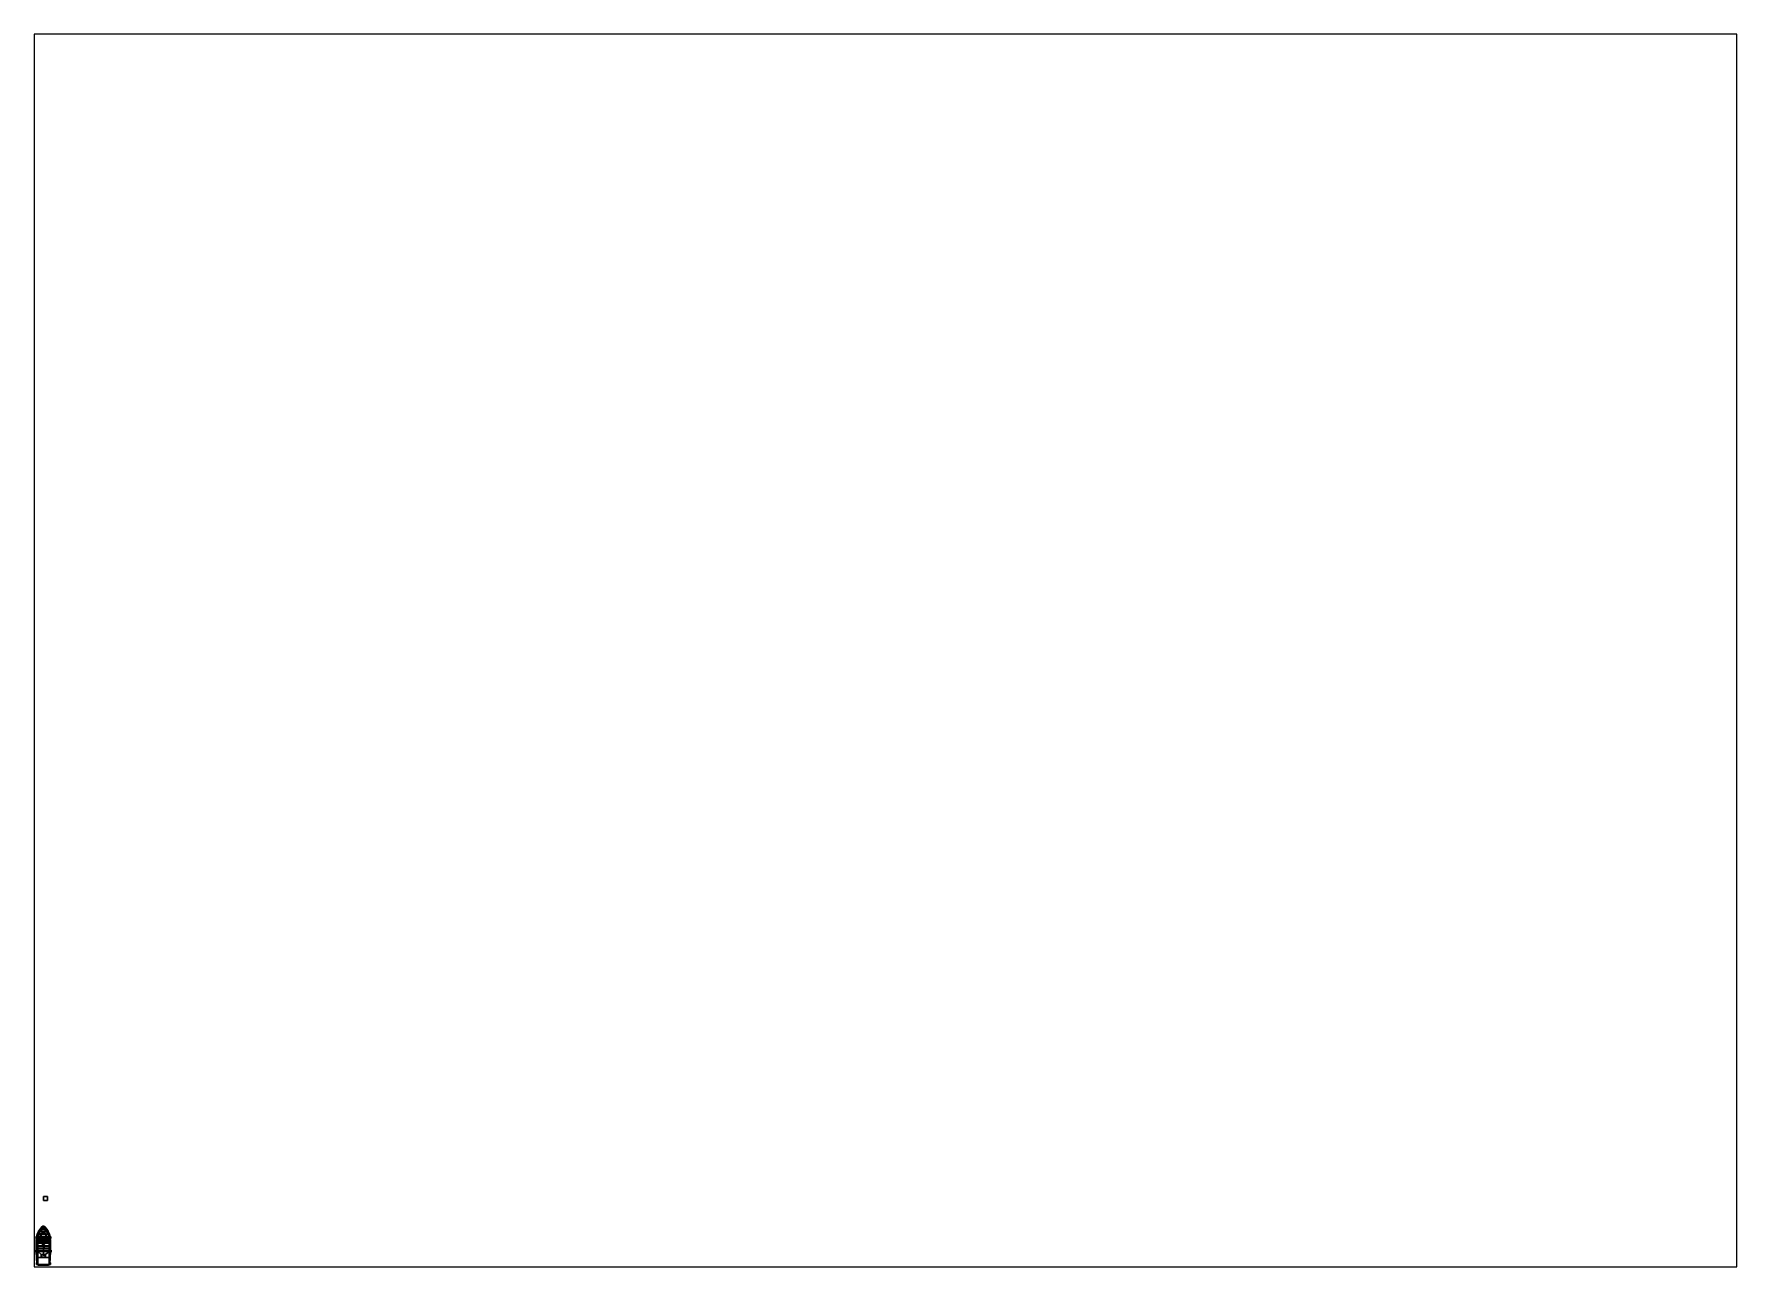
# Paper-space layout 'Layout1' of a CAD drawing. Header units: millimetres. Extents: x 28 to 251, y 20 to 181.
# The model-space entities are those that its viewports show. They can reach past a viewport. Long polylines and large blocks are cut down to what shows.
import ezdxf

# ---------------------------------------------------------------- set-up
doc = ezdxf.new("R2010")
doc.units = ezdxf.units.MM
for name, color, linetype in [('deck', 3, 'Continuous'), ('flag', 1, 'Continuous'), ('tent', 5, 'Continuous'), ('tires', 2, 'Continuous')]:
    doc.layers.add(name, color=color, linetype=linetype)

msp = doc.modelspace()

# ---------------------------------------------------------------- linework, layer by layer
for points in [[(1, 12.31, 1), (1, 12.31), (0, 12.31), (0, 12.31, 1)], [(1, 12.31), (1, 11.31), (0, 11.31), (0, 12.31)], [(0, 12.31), (0, 11.31), (0, 11.31, 1), (0, 12.31, 1)], [(0, 12.31, 1), (0, 11.31, 1), (1, 11.31, 1), (1, 12.31, 1)], [(0, 11.31, 1), (0, 11.31), (1, 11.31), (1, 11.31, 1)], [(1, 11.31, 1), (1, 11.31), (1, 12.31), (1, 12.31, 1)], [(-0.23, 4.17), (-0.71, 3.64), (-0.83, 4.2, 0.71), (-0.35, 4.73, 0.69)], [(-0.83, 4.2, 0.85), (-0.35, 4.73, 0.83), (-0.35, 4.73, 0.71), (-0.83, 4.2, 0.73)], [(-0.11, 4.31), (-0.23, 4.17), (-0.35, 4.73, 0.69), (-0.11, 4.87, 0.69)], [(-0.35, 4.73, 0.83), (-0.11, 4.87, 0.83), (-0.11, 4.87, 0.71), (-0.35, 4.73, 0.71)], [(-0.11, 4.87, 0.69), (0.11, 4.87, 0.69), (0.11, 4.31), (-0.11, 4.31)], [(-0.11, 4.87, 0.83), (0.11, 4.87, 0.83), (0.11, 4.87, 0.71), (-0.11, 4.87, 0.71)], [(0.11, 4.87, 0.69), (0.35, 4.73, 0.69), (0.23, 4.17), (0.11, 4.31)], [(0.11, 4.87, 0.83), (0.35, 4.73, 0.83), (0.35, 4.73, 0.71), (0.11, 4.87, 0.71)], [(0.35, 4.73, 0.69), (0.83, 4.2, 0.71), (0.71, 3.64), (0.23, 4.17)], [(0.35, 4.73, 0.83), (0.83, 4.2, 0.85), (0.83, 4.2, 0.73), (0.35, 4.73, 0.71)], [(-1.55, 1.8), (-1.68, 0.45), (-1.8, 1.01, 0.76), (-1.67, 2.36, 0.75)], [(-1.8, 1.01, 0.9), (-1.67, 2.36, 0.89), (-1.67, 2.36, 0.77), (-1.8, 1.01, 0.78)], [(-1.68, 0.45), (-1.68, -1.51), (-1.8, -1.51, 0.74), (-1.8, 1.01, 0.76)], [(-1.8, -1.51, 0.85), (-1.8, 1.01, 0.9), (-1.8, 1.01, 0.78), (-1.8, -1.51, 0.76)], [(-1.41, 2.36), (-1.55, 1.8), (-1.67, 2.36, 0.75), (-1.53, 2.92, 0.74)], [(-1.67, 2.36, 0.89), (-1.53, 2.92, 0.88), (-1.53, 2.92, 0.76), (-1.67, 2.36, 0.77)], [(-1.07, 3.11), (-1.41, 2.36), (-1.53, 2.92, 0.74), (-1.19, 3.67, 0.73)], [(-1.53, 2.92, 0.88), (-1.19, 3.67, 0.87), (-1.19, 3.67, 0.75), (-1.53, 2.92, 0.76)], [(1.53, 1.06, 1.59), (1.49, 1.02, 1.55), (-1.49, 1.02, 1.55), (-1.53, 1.06, 1.59)], [(1.49, 1.02, 1.63), (1.53, 1.06, 1.59), (-1.53, 1.06, 1.59), (-1.49, 1.02, 1.63)], [(-1.49, 0.74, 1.55), (-1.53, 0.7, 1.59), (-1.53, 1.06, 1.59), (-1.49, 1.02, 1.55)], [(-1.53, 0.7, 1.59), (-1.49, 0.74, 1.63), (-1.49, 1.02, 1.63), (-1.53, 1.06, 1.59)], [(-1.49, 0.74, 0.89), (-1.53, 0.7, 0.89), (-1.53, 0.7, 2.23), (-1.49, 0.74, 2.19)], [(-1.49, 0.74, 2.19), (-1.53, 0.7, 2.23), (0, 0.7, 2.3), (0, 0.74, 2.26)], [(-1.52, 0.71, 2.23), (-1.53, 0.7, 2.23), (0, 0.7, 2.7), (0, 0.71, 2.69)], [(-1.53, 0.7, 0.89), (-1.49, 0.66, 0.89), (-1.49, 0.66, 2.19), (-1.53, 0.7, 2.23)], [(-1.49, 0.07, 1.69), (-1.53, 0.07, 1.73), (-1.53, 0.7, 1.59), (-1.49, 0.66, 1.56)], [(-1.53, 0.07, 1.73), (-1.49, 0.07, 1.77), (-1.49, 0.66, 1.64), (-1.53, 0.7, 1.59)], [(-1.53, 0.7, 2.23), (-1.49, 0.66, 2.19), (0, 0.66, 2.26), (0, 0.7, 2.3)], [(-1.53, 0.7, 2.23), (-1.52, 0.69, 2.23), (0, 0.69, 2.69), (0, 0.7, 2.7)], [(-1.49, -0.96, 1.69), (-1.53, -0.95, 1.73), (-1.53, 0.07, 1.73), (-1.49, 0.07, 1.69)], [(-1.53, -0.95, 1.73), (-1.49, -0.94, 1.77), (-1.49, 0.07, 1.77), (-1.53, 0.07, 1.73)], [(-1.49, 0.04, 0.88), (-1.53, 0, 0.87), (-1.53, 0, 2.23), (-1.49, 0.04, 2.19)], [(-1.49, 0.04, 2.19), (-1.53, 0, 2.23), (0, 0, 2.3), (0, 0.04, 2.26)], [(-1.53, 0, 0.87), (-1.49, -0.04, 0.87), (-1.49, -0.04, 2.19), (-1.53, 0, 2.23)], [(-1.53, 0, 2.23), (-1.49, -0.04, 2.19), (0, -0.04, 2.26), (0, 0, 2.3)], [(-1.51, 0.7, 2.23), (-1.52, 0.71, 2.23), (0, 0.71, 2.69), (0, 0.7, 2.68)], [(-1.52, 0.69, 2.23), (-1.51, 0.7, 2.23), (0, 0.7, 2.68), (0, 0.69, 2.69)], [(1.49, 1.02, 1.55), (1.45, 0.98, 1.59), (-1.45, 0.98, 1.59), (-1.49, 1.02, 1.55)], [(1.45, 0.98, 1.59), (1.49, 1.02, 1.63), (-1.49, 1.02, 1.63), (-1.45, 0.98, 1.59)], [(-1.45, 0.7, 1.59), (-1.49, 0.74, 1.55), (-1.49, 1.02, 1.55), (-1.45, 0.98, 1.59)], [(-1.49, 0.74, 1.63), (-1.45, 0.7, 1.59), (-1.45, 0.98, 1.59), (-1.49, 1.02, 1.63)], [(-1.45, 0.7, 0.89), (-1.49, 0.74, 0.89), (-1.49, 0.74, 2.19), (-1.45, 0.7, 2.15)], [(-1.45, 0.7, 2.15), (-1.49, 0.74, 2.19), (0, 0.74, 2.26), (0, 0.7, 2.22)], [(-1.49, 0.66, 0.89), (-1.45, 0.7, 0.89), (-1.45, 0.7, 2.15), (-1.49, 0.66, 2.19)], [(-1.45, 0.07, 1.73), (-1.49, 0.07, 1.69), (-1.49, 0.66, 1.56), (-1.45, 0.7, 1.59)], [(-1.49, 0.07, 1.77), (-1.45, 0.07, 1.73), (-1.45, 0.7, 1.59), (-1.49, 0.66, 1.64)], [(-1.49, 0.66, 2.19), (-1.45, 0.7, 2.15), (0, 0.7, 2.22), (0, 0.66, 2.26)], [(-1.45, -0.95, 1.73), (-1.49, -0.96, 1.69), (-1.49, 0.07, 1.69), (-1.45, 0.07, 1.73)], [(-1.49, -0.94, 1.77), (-1.45, -0.95, 1.73), (-1.45, 0.07, 1.73), (-1.49, 0.07, 1.77)], [(-1.45, 0, 0.87), (-1.49, 0.04, 0.88), (-1.49, 0.04, 2.19), (-1.45, 0, 2.15)], [(-1.45, 0, 2.15), (-1.49, 0.04, 2.19), (0, 0.04, 2.26), (0, 0, 2.22)], [(-1.49, -0.04, 0.87), (-1.45, 0, 0.87), (-1.45, 0, 2.15), (-1.49, -0.04, 2.19)], [(-1.49, -0.04, 2.19), (-1.45, 0, 2.15), (0, 0, 2.22), (0, -0.04, 2.26)], [(-0.71, 3.64), (-1.07, 3.11), (-1.19, 3.67, 0.73), (-0.83, 4.2, 0.71)], [(-1.19, 3.67, 0.87), (-0.83, 4.2, 0.85), (-0.83, 4.2, 0.73), (-1.19, 3.67, 0.75)], [(-0.36, 0.91, 2.82), (-0.42, 0.7, 2.82), (-0.42, 0.7, 2.89), (-0.36, 0.91, 2.89)], [(-0.36, 0.91, 2.89), (-0.42, 0.7, 2.89), (-0.4, 0.7, 2.89), (-0.35, 0.9, 2.89)], [(-0.42, 0.7, 2.82), (-0.36, 0.49, 2.82), (-0.36, 0.49, 2.89), (-0.42, 0.7, 2.89)], [(-0.42, 0.7, 2.89), (-0.36, 0.49, 2.89), (-0.35, 0.5, 2.89), (-0.4, 0.7, 2.89)], [(-0.35, 0.9, 2.89), (-0.4, 0.7, 2.89), (-0.4, 0.7, 3.09), (-0.35, 0.9, 3.09)], [(-0.35, 0.9, 3.09), (-0.4, 0.7, 3.09), (-0.19, 0.7, 3.23)], [(-0.4, 0.7, 2.89), (-0.35, 0.5, 2.89), (-0.35, 0.5, 3.09), (-0.4, 0.7, 3.09)], [(-0.4, 0.7, 3.09), (-0.35, 0.5, 3.09), (-0.1, 0.54, 3.23), (-0.19, 0.7, 3.23)], [(-0.21, 1.06, 2.82), (-0.36, 0.91, 2.82), (-0.36, 0.91, 2.89), (-0.21, 1.06, 2.89)], [(-0.21, 1.06, 2.89), (-0.36, 0.91, 2.89), (-0.35, 0.9, 2.89), (-0.2, 1.05, 2.89)], [(-0.36, 0.49, 2.89), (-0.21, 0.34, 2.89), (-0.2, 0.35, 2.89), (-0.35, 0.5, 2.89)], [(-0.36, 0.49, 2.82), (-0.21, 0.34, 2.82), (-0.21, 0.34, 2.89), (-0.36, 0.49, 2.89)], [(-0.2, 1.05, 2.89), (-0.35, 0.9, 2.89), (-0.35, 0.9, 3.09), (-0.2, 1.05, 3.09)], [(-0.2, 1.05, 3.09), (-0.35, 0.9, 3.09), (-0.19, 0.7, 3.23), (-0.1, 0.86, 3.23)], [(-0.35, 0.5, 2.89), (-0.2, 0.35, 2.89), (-0.2, 0.35, 3.09), (-0.35, 0.5, 3.09)], [(0, 1.12, 2.82), (-0.21, 1.06, 2.82), (-0.21, 1.06, 2.89), (0, 1.12, 2.89)], [(0, 1.12, 2.89), (-0.21, 1.06, 2.89), (-0.2, 1.05, 2.89), (0, 1.1, 2.89)], [(-0.21, 0.34, 2.89), (0, 0.28, 2.89), (0, 0.3, 2.89), (-0.2, 0.35, 2.89)], [(-0.21, 0.34, 2.82), (0, 0.28, 2.82), (0, 0.28, 2.89), (-0.21, 0.34, 2.89)], [(0, 1.1, 2.89), (-0.2, 1.05, 2.89), (-0.2, 1.05, 3.09), (0, 1.1, 3.09)], [(0, 1.1, 3.09), (-0.2, 1.05, 3.09), (-0.1, 0.86, 3.23)], [(-0.2, 0.35, 3.09), (0, 0.3, 3.09), (0.09, 0.54, 3.23), (-0.1, 0.54, 3.23)], [(-0.2, 0.35, 2.89), (0, 0.3, 2.89), (0, 0.3, 3.09), (-0.2, 0.35, 3.09)], [(0.09, 0.86, 3.23), (-0.1, 0.86, 3.23), (-0.19, 0.7, 3.23), (0.19, 0.7, 3.23)], [(0.19, 0.7, 3.23), (-0.19, 0.7, 3.23), (-0.1, 0.54, 3.23), (0.09, 0.54, 3.23)], [(-0.15, 1.36, 1.44), (-0.16, 1.35, 1.44), (-0.01, 0.71, 2.7), (0, 0.72, 2.7)], [(-0.16, 1.35, 1.44), (-0.15, 1.34, 1.44), (0, 0.7, 2.7), (-0.01, 0.71, 2.7)], [(-0.14, 1.35, 1.44), (-0.15, 1.36, 1.44), (0, 0.72, 2.7), (0.01, 0.71, 2.7)], [(-0.15, 1.34, 1.44), (-0.14, 1.35, 1.44), (0.01, 0.71, 2.7), (0, 0.7, 2.7)], [(-0.06, 1.45, 2.4), (-0.12, 1.35, 2.4), (-0.12, 1.35, 2.53), (-0.06, 1.45, 2.53)], [(-0.06, 1.45, 2.53), (-0.12, 1.35, 2.53), (-0.04, 1.35, 2.53), (0, 1.39, 2.53)], [(-0.12, 1.35, 2.4), (-0.06, 1.25, 2.4), (-0.06, 1.25, 2.53), (-0.12, 1.35, 2.53)], [(-0.12, 1.35, 2.53), (-0.06, 1.25, 2.53), (0, 1.31, 2.53), (-0.04, 1.35, 2.53)], [(0.2, 1.05, 3.09), (0, 1.1, 3.09), (-0.1, 0.86, 3.23), (0.09, 0.86, 3.23)], [(0.06, 1.45, 2.4), (-0.06, 1.45, 2.4), (-0.06, 1.45, 2.53), (0.06, 1.45, 2.53)], [(0.06, 1.45, 2.53), (-0.06, 1.45, 2.53), (0, 1.39, 2.53)], [(-0.06, 1.25, 2.53), (0.06, 1.25, 2.53), (0, 1.31, 2.53)], [(-0.06, 1.25, 2.4), (0.06, 1.25, 2.4), (0.06, 1.25, 2.53), (-0.06, 1.25, 2.53)], [(0, 1.39, 1.43), (-0.04, 1.35, 1.44), (-0.04, 1.35, 2.4), (0, 1.39, 2.4)], [(0, 1.39, 2.53), (-0.04, 1.35, 2.53), (-0.04, 1.35, 3.22), (0, 1.39, 3.22)], [(0, 1.39, 3.22), (-0.04, 1.35, 3.22), (0, 1.31, 3.22), (0.04, 1.35, 3.22)], [(-0.04, 1.35, 1.44), (0, 1.31, 1.45), (0, 1.31, 2.4), (-0.04, 1.35, 2.4)], [(-0.04, 1.35, 2.53), (0, 1.31, 2.53), (0, 1.31, 3.22), (-0.04, 1.35, 3.22)], [(0, 0.74, 0.89), (-0.04, 0.7, 0.89), (-0.04, 0.7, 2.82), (0, 0.74, 2.82)], [(-0.04, 0.7, 0.89), (0, 0.66, 0.89), (0, 0.66, 2.82), (-0.04, 0.7, 2.82)], [(0.15, 1.36, 1.44), (0.14, 1.35, 1.44), (-0.01, 0.71, 2.7), (0, 0.72, 2.7)], [(0.14, 1.35, 1.44), (0.15, 1.34, 1.44), (0, 0.7, 2.7), (-0.01, 0.71, 2.7)], [(0.12, 1.35, 2.53), (0.06, 1.45, 2.53), (0, 1.39, 2.53), (0.04, 1.35, 2.53)], [(0.04, 1.35, 1.44), (0, 1.39, 1.43), (0, 1.39, 2.4), (0.04, 1.35, 2.4)], [(0.04, 1.35, 2.53), (0, 1.39, 2.53), (0, 1.39, 3.22), (0.04, 1.35, 3.22)], [(0.16, 1.35, 1.44), (0.15, 1.36, 1.44), (0, 0.72, 2.7), (0.01, 0.71, 2.7)], [(0, 1.31, 1.45), (0.04, 1.35, 1.44), (0.04, 1.35, 2.4), (0, 1.31, 2.4)], [(0, 1.31, 2.53), (0.04, 1.35, 2.53), (0.04, 1.35, 3.22), (0, 1.31, 3.22)], [(0.06, 1.25, 2.53), (0.12, 1.35, 2.53), (0.04, 1.35, 2.53), (0, 1.31, 2.53)], [(0.15, 1.34, 1.44), (0.16, 1.35, 1.44), (0.01, 0.71, 2.7), (0, 0.7, 2.7)], [(0.21, 1.06, 2.82), (0, 1.12, 2.82), (0, 1.12, 2.89), (0.21, 1.06, 2.89)], [(0.21, 1.06, 2.89), (0, 1.12, 2.89), (0, 1.1, 2.89), (0.2, 1.05, 2.89)], [(0.2, 1.05, 2.89), (0, 1.1, 2.89), (0, 1.1, 3.09), (0.2, 1.05, 3.09)], [(1.53, 0.7, 2.23), (1.49, 0.74, 2.19), (0, 0.74, 2.26), (0, 0.7, 2.3)], [(1.49, 0.74, 2.19), (1.45, 0.7, 2.15), (0, 0.7, 2.22), (0, 0.74, 2.26)], [(0.04, 0.7, 0.89), (0, 0.74, 0.89), (0, 0.74, 2.82), (0.04, 0.7, 2.82)], [(1.53, 0.7, 2.23), (1.52, 0.71, 2.23), (0, 0.71, 2.69), (0, 0.7, 2.7)], [(1.52, 0.71, 2.23), (1.51, 0.7, 2.23), (0, 0.7, 2.68), (0, 0.71, 2.69)], [(1.45, 0.7, 2.15), (1.49, 0.66, 2.19), (0, 0.66, 2.26), (0, 0.7, 2.22)], [(1.49, 0.66, 2.19), (1.53, 0.7, 2.23), (0, 0.7, 2.3), (0, 0.66, 2.26)], [(0, 0.66, 0.89), (0.04, 0.7, 0.89), (0.04, 0.7, 2.82), (0, 0.66, 2.82)], [(1.51, 0.7, 2.23), (1.52, 0.69, 2.23), (0, 0.69, 2.69), (0, 0.7, 2.68)], [(1.52, 0.69, 2.23), (1.53, 0.7, 2.23), (0, 0.7, 2.7), (0, 0.69, 2.69)], [(0, 0.3, 2.89), (0.2, 0.35, 2.89), (0.2, 0.35, 3.09), (0, 0.3, 3.09)], [(0, 0.28, 2.89), (0.21, 0.34, 2.89), (0.2, 0.35, 2.89), (0, 0.3, 2.89)], [(0, 0.28, 2.82), (0.21, 0.34, 2.82), (0.21, 0.34, 2.89), (0, 0.28, 2.89)], [(1.53, 0, 2.23), (1.49, 0.04, 2.19), (0, 0.04, 2.26), (0, 0, 2.3)], [(1.49, 0.04, 2.19), (1.45, 0, 2.15), (0, 0, 2.22), (0, 0.04, 2.26)], [(1.45, 0, 2.15), (1.49, -0.04, 2.19), (0, -0.04, 2.26), (0, 0, 2.22)], [(1.49, -0.04, 2.19), (1.53, 0, 2.23), (0, 0, 2.3), (0, -0.04, 2.26)], [(0.12, 1.35, 2.4), (0.06, 1.45, 2.4), (0.06, 1.45, 2.53), (0.12, 1.35, 2.53)], [(0.06, 1.25, 2.4), (0.12, 1.35, 2.4), (0.12, 1.35, 2.53), (0.06, 1.25, 2.53)], [(0.35, 0.9, 3.09), (0.2, 1.05, 3.09), (0.09, 0.86, 3.23)], [(0.4, 0.7, 3.09), (0.35, 0.9, 3.09), (0.09, 0.86, 3.23), (0.19, 0.7, 3.23)], [(0.2, 0.35, 3.09), (0.35, 0.5, 3.09), (0.19, 0.7, 3.23), (0.09, 0.54, 3.23)], [(0.35, 0.5, 3.09), (0.4, 0.7, 3.09), (0.19, 0.7, 3.23)], [(0.36, 0.91, 2.89), (0.21, 1.06, 2.89), (0.2, 1.05, 2.89), (0.35, 0.9, 2.89)], [(0.35, 0.9, 2.89), (0.2, 1.05, 2.89), (0.2, 1.05, 3.09), (0.35, 0.9, 3.09)], [(0.2, 0.35, 2.89), (0.35, 0.5, 2.89), (0.35, 0.5, 3.09), (0.2, 0.35, 3.09)], [(0.21, 0.34, 2.89), (0.36, 0.49, 2.89), (0.35, 0.5, 2.89), (0.2, 0.35, 2.89)], [(0.36, 0.91, 2.82), (0.21, 1.06, 2.82), (0.21, 1.06, 2.89), (0.36, 0.91, 2.89)], [(0.21, 0.34, 2.82), (0.36, 0.49, 2.82), (0.36, 0.49, 2.89), (0.21, 0.34, 2.89)], [(0.42, 0.7, 2.89), (0.36, 0.91, 2.89), (0.35, 0.9, 2.89), (0.4, 0.7, 2.89)], [(0.4, 0.7, 2.89), (0.35, 0.9, 2.89), (0.35, 0.9, 3.09), (0.4, 0.7, 3.09)], [(0.35, 0.5, 2.89), (0.4, 0.7, 2.89), (0.4, 0.7, 3.09), (0.35, 0.5, 3.09)], [(0.36, 0.49, 2.89), (0.42, 0.7, 2.89), (0.4, 0.7, 2.89), (0.35, 0.5, 2.89)], [(0.42, 0.7, 2.82), (0.36, 0.91, 2.82), (0.36, 0.91, 2.89), (0.42, 0.7, 2.89)], [(0.36, 0.49, 2.82), (0.42, 0.7, 2.82), (0.42, 0.7, 2.89), (0.36, 0.49, 2.89)], [(0.83, 4.2, 0.71), (1.19, 3.67, 0.73), (1.07, 3.11), (0.71, 3.64)], [(0.83, 4.2, 0.85), (1.19, 3.67, 0.87), (1.19, 3.67, 0.75), (0.83, 4.2, 0.73)], [(1.19, 3.67, 0.73), (1.53, 2.92, 0.74), (1.41, 2.36), (1.07, 3.11)], [(1.19, 3.67, 0.87), (1.53, 2.92, 0.88), (1.53, 2.92, 0.76), (1.19, 3.67, 0.75)], [(1.53, 2.92, 0.74), (1.67, 2.36, 0.75), (1.55, 1.8), (1.41, 2.36)], [(1.49, 0.74, 1.55), (1.45, 0.7, 1.59), (1.45, 0.98, 1.59), (1.49, 1.02, 1.55)], [(1.45, 0.7, 1.59), (1.49, 0.74, 1.63), (1.49, 1.02, 1.63), (1.45, 0.98, 1.59)], [(1.49, 0.74, 0.89), (1.45, 0.7, 0.89), (1.45, 0.7, 2.15), (1.49, 0.74, 2.19)], [(1.45, 0.7, 0.89), (1.49, 0.66, 0.89), (1.49, 0.66, 2.19), (1.45, 0.7, 2.15)], [(1.49, 0.07, 1.69), (1.45, 0.07, 1.73), (1.45, 0.7, 1.59), (1.49, 0.66, 1.56)], [(1.45, 0.07, 1.73), (1.49, 0.07, 1.77), (1.49, 0.66, 1.64), (1.45, 0.7, 1.59)], [(1.49, -0.96, 1.69), (1.45, -0.95, 1.73), (1.45, 0.07, 1.73), (1.49, 0.07, 1.69)], [(1.45, -0.95, 1.73), (1.49, -0.94, 1.77), (1.49, 0.07, 1.77), (1.45, 0.07, 1.73)], [(1.49, 0.04, 0.88), (1.45, 0, 0.87), (1.45, 0, 2.15), (1.49, 0.04, 2.19)], [(1.45, 0, 0.87), (1.49, -0.04, 0.87), (1.49, -0.04, 2.19), (1.45, 0, 2.15)], [(1.53, 0.7, 1.59), (1.49, 0.74, 1.55), (1.49, 1.02, 1.55), (1.53, 1.06, 1.59)], [(1.49, 0.74, 1.63), (1.53, 0.7, 1.59), (1.53, 1.06, 1.59), (1.49, 1.02, 1.63)], [(1.53, 0.7, 0.89), (1.49, 0.74, 0.89), (1.49, 0.74, 2.19), (1.53, 0.7, 2.23)], [(1.49, 0.66, 0.89), (1.53, 0.7, 0.89), (1.53, 0.7, 2.23), (1.49, 0.66, 2.19)], [(1.53, 0.07, 1.73), (1.49, 0.07, 1.69), (1.49, 0.66, 1.56), (1.53, 0.7, 1.59)], [(1.49, 0.07, 1.77), (1.53, 0.07, 1.73), (1.53, 0.7, 1.59), (1.49, 0.66, 1.64)], [(1.53, -0.95, 1.73), (1.49, -0.96, 1.69), (1.49, 0.07, 1.69), (1.53, 0.07, 1.73)], [(1.49, -0.94, 1.77), (1.53, -0.95, 1.73), (1.53, 0.07, 1.73), (1.49, 0.07, 1.77)], [(1.53, 0, 0.87), (1.49, 0.04, 0.88), (1.49, 0.04, 2.19), (1.53, 0, 2.23)], [(1.49, -0.04, 0.87), (1.53, 0, 0.87), (1.53, 0, 2.23), (1.49, -0.04, 2.19)], [(1.53, 2.92, 0.88), (1.67, 2.36, 0.89), (1.67, 2.36, 0.77), (1.53, 2.92, 0.76)], [(1.67, 2.36, 0.75), (1.8, 1.01, 0.76), (1.68, 0.45), (1.55, 1.8)], [(1.67, 2.36, 0.89), (1.8, 1.01, 0.9), (1.8, 1.01, 0.78), (1.67, 2.36, 0.77)], [(1.8, 1.01, 0.76), (1.8, -1.51, 0.74), (1.68, -1.51), (1.68, 0.45)], [(1.8, 1.01, 0.9), (1.8, -1.51, 0.85), (1.8, -1.51, 0.76), (1.8, 1.01, 0.78)], [(-1.68, -1.51), (-1.59, -2.9), (-1.71, -2.9, 0.71), (-1.8, -1.51, 0.74)], [(-1.71, -2.9, 0.83), (-1.8, -1.51, 0.85), (-1.8, -1.51, 0.76), (-1.71, -2.9, 0.73)], [(-1.59, -2.9), (-1.47, -4.59), (-1.59, -4.59, 0.7), (-1.71, -2.9, 0.71)], [(-1.59, -4.59, 0.82), (-1.71, -2.9, 0.83), (-1.71, -2.9, 0.73), (-1.59, -4.59, 0.72)], [(-1.57, -2.38, 0.97), (-1.61, -2.42, 0.97), (-1.61, -2.46, 1.01), (-1.57, -2.46, 1.05)], [(-1.57, -2.38, 0.83), (-1.61, -2.42, 0.83), (-1.61, -2.42, 0.97), (-1.57, -2.38, 0.97)], [(-1.61, -2.42, 0.97), (-1.57, -2.46, 0.97), (-1.57, -2.46, 0.97), (-1.61, -2.46, 1.01)], [(-1.61, -2.42, 0.83), (-1.57, -2.46, 0.83), (-1.57, -2.46, 0.97), (-1.61, -2.42, 0.97)], [(-1.5, -3.83, 1.01), (-1.46, -3.83, 1.05), (-1.57, -2.46, 1.05), (-1.61, -2.46, 1.01)], [(-1.46, -3.83, 0.97), (-1.5, -3.83, 1.01), (-1.61, -2.46, 1.01), (-1.57, -2.46, 0.97)], [(-1.53, -2.42, 0.97), (-1.57, -2.38, 0.97), (-1.57, -2.46, 1.05), (-1.53, -2.46, 1.01)], [(-1.53, -2.42, 0.83), (-1.57, -2.38, 0.83), (-1.57, -2.38, 0.97), (-1.53, -2.42, 0.97)], [(-1.57, -2.46, 0.97), (-1.53, -2.42, 0.97), (-1.53, -2.46, 1.01), (-1.57, -2.46, 0.97)], [(-1.57, -2.46, 0.83), (-1.53, -2.42, 0.83), (-1.53, -2.42, 0.97), (-1.57, -2.46, 0.97)], [(-1.46, -3.83, 1.05), (-1.42, -3.83, 1.01), (-1.53, -2.46, 1.01), (-1.57, -2.46, 1.05)], [(-1.42, -3.83, 1.01), (-1.46, -3.83, 0.97), (-1.57, -2.46, 0.97), (-1.53, -2.46, 1.01)], [(-1.49, -0.6, 0.86), (-1.53, -0.64, 0.86), (-1.53, -0.64, 2.23), (-1.49, -0.6, 2.19)], [(-1.49, -0.6, 2.19), (-1.53, -0.64, 2.23), (0, -0.64, 2.3), (0, -0.6, 2.26)], [(-1.53, -0.64, 0.86), (-1.49, -0.68, 0.86), (-1.49, -0.68, 2.19), (-1.53, -0.64, 2.23)], [(-1.53, -0.64, 2.23), (-1.49, -0.68, 2.19), (0, -0.68, 2.26), (0, -0.64, 2.3)], [(-1.53, -1.17, 1.9), (-1.49, -1.13, 1.9), (-1.49, -0.94, 1.77), (-1.53, -0.95, 1.73)], [(-1.49, -1.21, 1.9), (-1.53, -1.17, 1.9), (-1.53, -0.95, 1.73), (-1.49, -0.96, 1.69)], [(-1.53, -1.18, 2.23), (-1.49, -1.14, 2.19), (-1.49, -1.13, 1.9), (-1.53, -1.17, 1.9)], [(-1.49, -1.14, 2.19), (-1.53, -1.18, 2.23), (0, -1.18, 2.3), (0, -1.14, 2.26)], [(-1.49, -1.22, 2.19), (-1.53, -1.18, 2.23), (-1.53, -1.17, 1.9), (-1.49, -1.21, 1.9)], [(-1.53, -1.18, 2.23), (-1.49, -1.22, 2.19), (0, -1.22, 2.26), (0, -1.18, 2.3)], [(-1.5, -3.25, 0.82), (-1.53, -3.28, 0.82), (-1.53, -3.28, 1.01), (-1.5, -3.25, 0.98)], [(-1.53, -3.28, 0.82), (-1.5, -3.31, 0.82), (-1.5, -3.31, 0.98), (-1.53, -3.28, 1.01)], [(-1.47, -3.28, 0.82), (-1.5, -3.25, 0.82), (-1.5, -3.25, 0.98), (-1.47, -3.28, 1.01)], [(-1.5, -3.31, 0.82), (-1.47, -3.28, 0.82), (-1.47, -3.28, 1.01), (-1.5, -3.31, 0.98)], [(-1.46, -3.83, 1.05), (-1.5, -3.83, 1.01), (-1.48, -4.5, 1), (-1.44, -4.5, 1.04)], [(-1.5, -3.83, 1.01), (-1.46, -3.83, 0.97), (-1.44, -4.5, 0.96), (-1.48, -4.5, 1)], [(-1.45, -0.64, 0.86), (-1.49, -0.6, 0.86), (-1.49, -0.6, 2.19), (-1.45, -0.64, 2.15)], [(-1.45, -0.64, 2.15), (-1.49, -0.6, 2.19), (0, -0.6, 2.26), (0, -0.64, 2.22)], [(-1.49, -0.68, 0.86), (-1.45, -0.64, 0.86), (-1.45, -0.64, 2.15), (-1.49, -0.68, 2.19)], [(-1.49, -0.68, 2.19), (-1.45, -0.64, 2.15), (0, -0.64, 2.22), (0, -0.68, 2.26)], [(-1.49, -1.13, 1.9), (-1.45, -1.17, 1.9), (-1.45, -0.95, 1.73), (-1.49, -0.94, 1.77)], [(-1.45, -1.17, 1.9), (-1.49, -1.21, 1.9), (-1.49, -0.96, 1.69), (-1.45, -0.95, 1.73)], [(-1.49, -1.14, 2.19), (-1.45, -1.18, 2.15), (-1.45, -1.17, 1.9), (-1.49, -1.13, 1.9)], [(-1.45, -1.18, 2.15), (-1.49, -1.14, 2.19), (0, -1.14, 2.26), (0, -1.18, 2.22)], [(-1.45, -1.18, 2.15), (-1.49, -1.22, 2.19), (-1.49, -1.21, 1.9), (-1.45, -1.17, 1.9)], [(-1.49, -1.22, 2.19), (-1.45, -1.18, 2.15), (0, -1.18, 2.22), (0, -1.22, 2.26)], [(-1.45, -4.11, 0.82), (-1.48, -4.14, 0.82), (-1.48, -4.14, 1), (-1.45, -4.11, 0.97)], [(-1.48, -4.14, 0.82), (-1.45, -4.17, 0.82), (-1.45, -4.17, 0.97), (-1.48, -4.14, 1)], [(-1.42, -3.83, 1.01), (-1.46, -3.83, 1.05), (-1.44, -4.5, 1.04), (-1.4, -4.5, 1)], [(-1.46, -3.83, 0.97), (-1.42, -3.83, 1.01), (-1.4, -4.5, 1), (-1.44, -4.5, 0.96)], [(-1.42, -4.14, 0.82), (-1.45, -4.11, 0.82), (-1.45, -4.11, 0.97), (-1.42, -4.14, 1)], [(-1.45, -4.17, 0.82), (-1.42, -4.14, 0.82), (-1.42, -4.14, 1), (-1.45, -4.17, 0.97)], [(0, -1.23, 2.2), (-0.02, -1.25, 2.2), (-0.02, -1.25, 2.31), (0, -1.23, 2.31)], [(0, -1.23, 2.31), (-0.02, -1.25, 2.31), (-0.02, -1.58, 3.35), (0, -1.56, 3.35)], [(-0.02, -1.25, 2.2), (0, -1.27, 2.2), (0, -1.27, 2.31), (-0.02, -1.25, 2.31)], [(-0.02, -1.25, 2.31), (0, -1.27, 2.31), (0, -1.6, 3.35), (-0.02, -1.58, 3.35)], [(0, -1.56, 3.35), (-0.02, -1.58, 3.35), (0, -1.6, 3.35), (0.02, -1.58, 3.35)], [(1.53, -0.64, 2.23), (1.49, -0.6, 2.19), (0, -0.6, 2.26), (0, -0.64, 2.3)], [(1.49, -0.6, 2.19), (1.45, -0.64, 2.15), (0, -0.64, 2.22), (0, -0.6, 2.26)], [(1.45, -0.64, 2.15), (1.49, -0.68, 2.19), (0, -0.68, 2.26), (0, -0.64, 2.22)], [(1.49, -0.68, 2.19), (1.53, -0.64, 2.23), (0, -0.64, 2.3), (0, -0.68, 2.26)], [(1.53, -1.18, 2.23), (1.49, -1.14, 2.19), (0, -1.14, 2.26), (0, -1.18, 2.3)], [(1.49, -1.14, 2.19), (1.45, -1.18, 2.15), (0, -1.18, 2.22), (0, -1.14, 2.26)], [(1.45, -1.18, 2.15), (1.49, -1.22, 2.19), (0, -1.22, 2.26), (0, -1.18, 2.22)], [(1.49, -1.22, 2.19), (1.53, -1.18, 2.23), (0, -1.18, 2.3), (0, -1.22, 2.26)], [(0.02, -1.25, 2.2), (0, -1.23, 2.2), (0, -1.23, 2.31), (0.02, -1.25, 2.31)], [(0.02, -1.25, 2.31), (0, -1.23, 2.31), (0, -1.56, 3.35), (0.02, -1.58, 3.35)], [(0, -1.27, 2.2), (0.02, -1.25, 2.2), (0.02, -1.25, 2.31), (0, -1.27, 2.31)], [(0, -1.27, 2.31), (0.02, -1.25, 2.31), (0.02, -1.58, 3.35), (0, -1.6, 3.35)], [(0.12, -0.5, 2.41), (0.08, -0.5, 2.51), (0.12, -0.47, 2.51), (0.15, -0.47, 2.44)], [(0.08, -0.5, 2.51), (0.12, -0.5, 2.61), (0.15, -0.47, 2.58), (0.12, -0.47, 2.51)], [(0.12, -0.5, 2.61), (0.08, -0.5, 2.51), (0.08, -0.64, 2.51), (0.12, -0.64, 2.61)], [(0.08, -0.5, 2.51), (0.12, -0.5, 2.41), (0.12, -0.64, 2.41), (0.08, -0.64, 2.51)], [(0.12, -0.69, 2.51), (0.08, -0.64, 2.51), (0.12, -0.64, 2.41), (0.15, -0.69, 2.44)], [(0.15, -0.69, 2.58), (0.12, -0.64, 2.61), (0.08, -0.64, 2.51), (0.12, -0.69, 2.51)], [(0.22, -0.5, 2.37), (0.12, -0.5, 2.41), (0.15, -0.47, 2.44), (0.22, -0.47, 2.41)], [(0.12, -0.5, 2.61), (0.22, -0.5, 2.65), (0.22, -0.47, 2.61), (0.15, -0.47, 2.58)], [(0.32, -0.47, 2.51), (0.15, -0.47, 2.44), (0.12, -0.47, 2.51), (0.29, -0.47, 2.58)], [(0.29, -0.47, 2.58), (0.12, -0.47, 2.51), (0.15, -0.47, 2.58), (0.22, -0.47, 2.61)], [(0.22, -0.5, 2.65), (0.12, -0.5, 2.61), (0.12, -0.64, 2.61), (0.22, -0.64, 2.65)], [(0.12, -0.5, 2.41), (0.22, -0.5, 2.37), (0.22, -0.64, 2.37), (0.12, -0.64, 2.41)], [(0.15, -0.69, 2.44), (0.12, -0.64, 2.41), (0.22, -0.64, 2.37), (0.22, -0.69, 2.41)], [(0.22, -0.69, 2.61), (0.22, -0.64, 2.65), (0.12, -0.64, 2.61), (0.15, -0.69, 2.58)], [(0.22, -0.71, 2.51), (0.12, -0.69, 2.51), (0.15, -0.69, 2.44), (0.22, -0.71, 2.51)], [(0.22, -0.71, 2.51), (0.15, -0.69, 2.58), (0.12, -0.69, 2.51), (0.22, -0.71, 2.51)], [(0.29, -0.47, 2.44), (0.22, -0.47, 2.41), (0.15, -0.47, 2.44), (0.32, -0.47, 2.51)], [(0.22, -0.71, 2.51), (0.15, -0.69, 2.44), (0.22, -0.69, 2.41), (0.22, -0.71, 2.51)], [(0.22, -0.71, 2.51), (0.22, -0.69, 2.61), (0.15, -0.69, 2.58), (0.22, -0.71, 2.51)], [(0.22, -0.55, 2.24), (0.2, -0.57, 2.26), (0.2, -0.57, 2.39), (0.22, -0.55, 2.37)], [(0.22, -0.64, 2.24), (0.2, -0.64, 2.26), (0.2, -0.57, 2.26), (0.22, -0.55, 2.24)], [(0.2, -0.57, 2.26), (0.22, -0.59, 2.28), (0.22, -0.59, 2.37), (0.2, -0.57, 2.39)], [(0.2, -0.64, 2.26), (0.22, -0.64, 2.28), (0.22, -0.59, 2.28), (0.2, -0.57, 2.26)], [(0.32, -0.5, 2.41), (0.22, -0.5, 2.37), (0.22, -0.47, 2.41), (0.29, -0.47, 2.44)], [(0.22, -0.5, 2.65), (0.32, -0.5, 2.61), (0.29, -0.47, 2.58), (0.22, -0.47, 2.61)], [(0.32, -0.5, 2.61), (0.22, -0.5, 2.65), (0.22, -0.64, 2.65), (0.32, -0.64, 2.61)], [(0.22, -0.5, 2.37), (0.32, -0.5, 2.41), (0.32, -0.64, 2.41), (0.22, -0.64, 2.37)], [(0.24, -0.57, 2.26), (0.22, -0.55, 2.24), (0.22, -0.55, 2.37), (0.24, -0.57, 2.39)], [(0.24, -0.64, 2.26), (0.22, -0.64, 2.24), (0.22, -0.55, 2.24), (0.24, -0.57, 2.26)], [(0.22, -0.59, 2.28), (0.24, -0.57, 2.26), (0.24, -0.57, 2.39), (0.22, -0.59, 2.37)], [(0.22, -0.64, 2.28), (0.24, -0.64, 2.26), (0.24, -0.57, 2.26), (0.22, -0.59, 2.28)], [(0.22, -0.69, 2.41), (0.22, -0.64, 2.37), (0.32, -0.64, 2.41), (0.29, -0.69, 2.44)], [(0.29, -0.69, 2.58), (0.32, -0.64, 2.61), (0.22, -0.64, 2.65), (0.22, -0.69, 2.61)], [(0.22, -0.71, 2.51), (0.22, -0.69, 2.41), (0.29, -0.69, 2.44), (0.22, -0.71, 2.51)], [(0.22, -0.71, 2.51), (0.29, -0.69, 2.44), (0.32, -0.69, 2.51), (0.22, -0.71, 2.51)], [(0.22, -0.71, 2.51), (0.32, -0.69, 2.51), (0.29, -0.69, 2.58), (0.22, -0.71, 2.51)], [(0.22, -0.71, 2.51), (0.29, -0.69, 2.58), (0.22, -0.69, 2.61), (0.22, -0.71, 2.51)], [(0.36, -0.5, 2.51), (0.32, -0.5, 2.41), (0.29, -0.47, 2.44), (0.32, -0.47, 2.51)], [(0.32, -0.5, 2.61), (0.36, -0.5, 2.51), (0.32, -0.47, 2.51), (0.29, -0.47, 2.58)], [(0.29, -0.69, 2.44), (0.32, -0.64, 2.41), (0.36, -0.64, 2.51), (0.32, -0.69, 2.51)], [(0.32, -0.69, 2.51), (0.36, -0.64, 2.51), (0.32, -0.64, 2.61), (0.29, -0.69, 2.58)], [(0.36, -0.5, 2.51), (0.32, -0.5, 2.61), (0.32, -0.64, 2.61), (0.36, -0.64, 2.51)], [(0.32, -0.5, 2.41), (0.36, -0.5, 2.51), (0.36, -0.64, 2.51), (0.32, -0.64, 2.41)], [(1.46, -3.83, 1.05), (1.42, -3.83, 1.01), (1.4, -4.5, 1), (1.44, -4.5, 1.04)], [(1.42, -3.83, 1.01), (1.46, -3.83, 0.97), (1.44, -4.5, 0.96), (1.4, -4.5, 1)], [(1.42, -3.83, 1.01), (1.46, -3.83, 1.05), (1.57, -2.46, 1.05), (1.53, -2.46, 1.01)], [(1.46, -3.83, 0.97), (1.42, -3.83, 1.01), (1.53, -2.46, 1.01), (1.57, -2.46, 0.97)], [(1.45, -4.11, 0.82), (1.42, -4.14, 0.82), (1.42, -4.14, 1), (1.45, -4.11, 0.97)], [(1.42, -4.14, 0.82), (1.45, -4.17, 0.82), (1.45, -4.17, 0.97), (1.42, -4.14, 1)], [(1.5, -3.83, 1.01), (1.46, -3.83, 1.05), (1.44, -4.5, 1.04), (1.48, -4.5, 1)], [(1.46, -3.83, 0.97), (1.5, -3.83, 1.01), (1.48, -4.5, 1), (1.44, -4.5, 0.96)], [(1.49, -0.6, 0.86), (1.45, -0.64, 0.86), (1.45, -0.64, 2.15), (1.49, -0.6, 2.19)], [(1.45, -0.64, 0.86), (1.49, -0.68, 0.86), (1.49, -0.68, 2.19), (1.45, -0.64, 2.15)], [(1.45, -1.17, 1.9), (1.49, -1.13, 1.9), (1.49, -0.94, 1.77), (1.45, -0.95, 1.73)], [(1.49, -1.21, 1.9), (1.45, -1.17, 1.9), (1.45, -0.95, 1.73), (1.49, -0.96, 1.69)], [(1.45, -1.18, 2.15), (1.49, -1.14, 2.19), (1.49, -1.13, 1.9), (1.45, -1.17, 1.9)], [(1.49, -1.22, 2.19), (1.45, -1.18, 2.15), (1.45, -1.17, 1.9), (1.49, -1.21, 1.9)], [(1.48, -4.14, 0.82), (1.45, -4.11, 0.82), (1.45, -4.11, 0.97), (1.48, -4.14, 1)], [(1.45, -4.17, 0.82), (1.48, -4.14, 0.82), (1.48, -4.14, 1), (1.45, -4.17, 0.97)], [(1.46, -3.83, 1.05), (1.5, -3.83, 1.01), (1.61, -2.46, 1.01), (1.57, -2.46, 1.05)], [(1.5, -3.83, 1.01), (1.46, -3.83, 0.97), (1.57, -2.46, 0.97), (1.61, -2.46, 1.01)], [(1.71, -2.9, 0.71), (1.59, -4.59, 0.7), (1.47, -4.59), (1.59, -2.9)], [(1.5, -3.25, 0.82), (1.47, -3.28, 0.82), (1.47, -3.28, 1.01), (1.5, -3.25, 0.98)], [(1.47, -3.28, 0.82), (1.5, -3.31, 0.82), (1.5, -3.31, 0.98), (1.47, -3.28, 1.01)], [(1.53, -0.64, 0.86), (1.49, -0.6, 0.86), (1.49, -0.6, 2.19), (1.53, -0.64, 2.23)], [(1.49, -0.68, 0.86), (1.53, -0.64, 0.86), (1.53, -0.64, 2.23), (1.49, -0.68, 2.19)], [(1.49, -1.13, 1.9), (1.53, -1.17, 1.9), (1.53, -0.95, 1.73), (1.49, -0.94, 1.77)], [(1.53, -1.17, 1.9), (1.49, -1.21, 1.9), (1.49, -0.96, 1.69), (1.53, -0.95, 1.73)], [(1.49, -1.14, 2.19), (1.53, -1.18, 2.23), (1.53, -1.17, 1.9), (1.49, -1.13, 1.9)], [(1.53, -1.18, 2.23), (1.49, -1.22, 2.19), (1.49, -1.21, 1.9), (1.53, -1.17, 1.9)], [(1.53, -3.28, 0.82), (1.5, -3.25, 0.82), (1.5, -3.25, 0.98), (1.53, -3.28, 1.01)], [(1.5, -3.31, 0.82), (1.53, -3.28, 0.82), (1.53, -3.28, 1.01), (1.5, -3.31, 0.98)], [(1.57, -2.38, 0.97), (1.53, -2.42, 0.97), (1.53, -2.46, 1.01), (1.57, -2.46, 1.05)], [(1.57, -2.38, 0.83), (1.53, -2.42, 0.83), (1.53, -2.42, 0.97), (1.57, -2.38, 0.97)], [(1.53, -2.42, 0.97), (1.57, -2.46, 0.97), (1.57, -2.46, 0.97), (1.53, -2.46, 1.01)], [(1.53, -2.42, 0.83), (1.57, -2.46, 0.83), (1.57, -2.46, 0.97), (1.53, -2.42, 0.97)], [(1.61, -2.42, 0.97), (1.57, -2.38, 0.97), (1.57, -2.46, 1.05), (1.61, -2.46, 1.01)], [(1.61, -2.42, 0.83), (1.57, -2.38, 0.83), (1.57, -2.38, 0.97), (1.61, -2.42, 0.97)], [(1.57, -2.46, 0.97), (1.61, -2.42, 0.97), (1.61, -2.46, 1.01), (1.57, -2.46, 0.97)], [(1.57, -2.46, 0.83), (1.61, -2.42, 0.83), (1.61, -2.42, 0.97), (1.57, -2.46, 0.97)], [(1.8, -1.51, 0.74), (1.71, -2.9, 0.71), (1.59, -2.9), (1.68, -1.51)], [(1.71, -2.9, 0.83), (1.59, -4.59, 0.82), (1.59, -4.59, 0.72), (1.71, -2.9, 0.73)], [(1.8, -1.51, 0.85), (1.71, -2.9, 0.83), (1.71, -2.9, 0.73), (1.8, -1.51, 0.76)], [(-1.47, -4.59), (-1.35, -4.73), (-1.47, -4.73, 0.7), (-1.59, -4.59, 0.7)], [(-1.47, -4.73, 0.82), (-1.59, -4.59, 0.82), (-1.59, -4.59, 0.72), (-1.47, -4.73, 0.72)], [(-1.23, -4.74, 0.99), (-1.23, -4.7, 1.03), (-1.44, -4.5, 1.04), (-1.48, -4.5, 1)], [(-1.23, -4.7, 0.95), (-1.23, -4.74, 0.99), (-1.48, -4.5, 1), (-1.44, -4.5, 0.96)], [(-1.35, -4.73), (-1.16, -4.84), (-1.28, -4.84, 0.7), (-1.47, -4.73, 0.7)], [(-1.28, -4.84, 0.82), (-1.47, -4.73, 0.82), (-1.47, -4.73, 0.72), (-1.28, -4.84, 0.72)], [(-1.23, -4.7, 1.03), (-1.23, -4.66, 0.99), (-1.4, -4.5, 1), (-1.44, -4.5, 1.04)], [(-1.23, -4.66, 0.99), (-1.23, -4.7, 0.95), (-1.44, -4.5, 0.96), (-1.4, -4.5, 1)], [(1.28, -4.84, 0.7), (-1.28, -4.84, 0.7), (-1.16, -4.84), (1.16, -4.84)], [(1.28, -4.84, 0.82), (-1.28, -4.84, 0.82), (-1.28, -4.84, 0.72), (1.28, -4.84, 0.72)], [(1.23, -4.7, 1.03), (1.23, -4.66, 0.99), (-1.23, -4.66, 0.99), (-1.23, -4.7, 1.03)], [(1.23, -4.66, 0.99), (1.23, -4.7, 0.95), (-1.23, -4.7, 0.95), (-1.23, -4.66, 0.99)], [(1.23, -4.74, 0.99), (1.23, -4.7, 1.03), (-1.23, -4.7, 1.03), (-1.23, -4.74, 0.99)], [(1.23, -4.7, 0.95), (1.23, -4.74, 0.99), (-1.23, -4.74, 0.99), (-1.23, -4.7, 0.95)], [(-0.95, -4.66, 0.82), (-0.99, -4.7, 0.82), (-0.99, -4.7, 0.95), (-0.95, -4.66, 0.99)], [(-0.99, -4.7, 0.82), (-0.95, -4.74, 0.82), (-0.95, -4.74, 0.99), (-0.99, -4.7, 0.95)], [(-0.91, -4.7, 0.82), (-0.95, -4.66, 0.82), (-0.95, -4.66, 0.99), (-0.91, -4.7, 0.95)], [(-0.95, -4.74, 0.82), (-0.91, -4.7, 0.82), (-0.91, -4.7, 0.95), (-0.95, -4.74, 0.99)], [(0, -4.66, 0.82), (-0.04, -4.7, 0.82), (-0.04, -4.7, 0.95), (0, -4.66, 0.99)], [(-0.04, -4.7, 0.82), (0, -4.74, 0.82), (0, -4.74, 0.99), (-0.04, -4.7, 0.95)], [(0.04, -4.7, 0.82), (0, -4.66, 0.82), (0, -4.66, 0.99), (0.04, -4.7, 0.95)], [(0, -4.74, 0.82), (0.04, -4.7, 0.82), (0.04, -4.7, 0.95), (0, -4.74, 0.99)], [(0.95, -4.66, 0.82), (0.91, -4.7, 0.82), (0.91, -4.7, 0.95), (0.95, -4.66, 0.99)], [(0.91, -4.7, 0.82), (0.95, -4.74, 0.82), (0.95, -4.74, 0.99), (0.91, -4.7, 0.95)], [(0.99, -4.7, 0.82), (0.95, -4.66, 0.82), (0.95, -4.66, 0.99), (0.99, -4.7, 0.95)], [(0.95, -4.74, 0.82), (0.99, -4.7, 0.82), (0.99, -4.7, 0.95), (0.95, -4.74, 0.99)], [(1.47, -4.73, 0.7), (1.28, -4.84, 0.7), (1.16, -4.84), (1.35, -4.73)], [(1.23, -4.66, 0.99), (1.23, -4.7, 1.03), (1.44, -4.5, 1.04), (1.4, -4.5, 1)], [(1.23, -4.7, 1.03), (1.23, -4.74, 0.99), (1.48, -4.5, 1), (1.44, -4.5, 1.04)], [(1.23, -4.74, 0.99), (1.23, -4.7, 0.95), (1.44, -4.5, 0.96), (1.48, -4.5, 1)], [(1.23, -4.7, 0.95), (1.23, -4.66, 0.99), (1.4, -4.5, 1), (1.44, -4.5, 0.96)], [(1.47, -4.73, 0.82), (1.28, -4.84, 0.82), (1.28, -4.84, 0.72), (1.47, -4.73, 0.72)], [(1.59, -4.59, 0.7), (1.47, -4.73, 0.7), (1.35, -4.73), (1.47, -4.59)], [(1.59, -4.59, 0.82), (1.47, -4.73, 0.82), (1.47, -4.73, 0.72), (1.59, -4.59, 0.72)]]:
    msp.add_3dface(points)
at = {"layer": 'deck'}
for points in [[(-0.35, 4.73, 0.71), (-0.36, 4.73, 0.7), (-0.84, 4.2, 0.72), (-0.83, 4.2, 0.73)], [(-0.36, 4.73, 0.7), (-0.35, 4.73, 0.69), (-0.83, 4.2, 0.71), (-0.84, 4.2, 0.72)], [(-0.35, 4.73, 0.83), (-0.83, 4.2, 0.85), (-0.54, 4.2, 0.85)], [(-0.11, 4.87, 0.83), (-0.35, 4.73, 0.83), (-0.54, 4.2, 0.85), (-0.18, 4.59, 0.84)], [(-0.18, 4.59, 0.69), (-0.54, 4.2, 0.69), (0.54, 4.2, 0.69), (0.18, 4.59, 0.69)], [(-0.18, 4.59, 0.84), (-0.54, 4.2, 0.85), (-0.54, 4.2, 0.69), (-0.18, 4.59, 0.69)], [(-0.11, 4.87, 0.71), (-0.11, 4.88, 0.7), (-0.36, 4.73, 0.7), (-0.35, 4.73, 0.71)], [(-0.11, 4.88, 0.7), (-0.11, 4.87, 0.69), (-0.35, 4.73, 0.69), (-0.36, 4.73, 0.7)], [(0.11, 4.87, 0.83), (-0.11, 4.87, 0.83), (-0.18, 4.59, 0.84), (0.18, 4.59, 0.84)], [(0.18, 4.59, 0.84), (-0.18, 4.59, 0.84), (-0.18, 4.59, 0.69), (0.18, 4.59, 0.69)], [(0.11, 4.87, 0.71), (0.11, 4.88, 0.7), (-0.11, 4.88, 0.7), (-0.11, 4.87, 0.71)], [(0.11, 4.88, 0.7), (0.11, 4.87, 0.69), (-0.11, 4.87, 0.69), (-0.11, 4.88, 0.7)], [(0.11, 4.88, 0.7), (0.11, 4.87, 0.71), (0.35, 4.73, 0.71), (0.36, 4.73, 0.7)], [(0.11, 4.87, 0.69), (0.11, 4.88, 0.7), (0.36, 4.73, 0.7), (0.35, 4.73, 0.69)], [(0.35, 4.73, 0.83), (0.11, 4.87, 0.83), (0.18, 4.59, 0.84), (0.54, 4.2, 0.85)], [(0.54, 4.2, 0.85), (0.18, 4.59, 0.84), (0.18, 4.59, 0.69), (0.54, 4.2, 0.69)], [(0.36, 4.73, 0.7), (0.35, 4.73, 0.71), (0.83, 4.2, 0.73), (0.84, 4.2, 0.72)], [(0.35, 4.73, 0.69), (0.36, 4.73, 0.7), (0.84, 4.2, 0.72), (0.83, 4.2, 0.71)], [(0.83, 4.2, 0.85), (0.35, 4.73, 0.83), (0.54, 4.2, 0.85)], [(-1.67, 2.36, 0.77), (-1.68, 2.36, 0.76), (-1.81, 1.01, 0.77), (-1.8, 1.01, 0.78)], [(-1.68, 2.36, 0.76), (-1.67, 2.36, 0.75), (-1.8, 1.01, 0.76), (-1.81, 1.01, 0.77)], [(-1.8, 1.01, 0.78), (-1.81, 1.01, 0.77), (-1.81, -1.51, 0.75), (-1.8, -1.51, 0.76)], [(-1.81, 1.01, 0.77), (-1.8, 1.01, 0.76), (-1.8, -1.51, 0.74), (-1.81, -1.51, 0.75)], [(-1.49, 1.57, 0.9), (-1.49, 1.91, 0.89), (-1.67, 2.36, 0.89), (-1.8, 1.01, 0.9)], [(-1.3, 1.4, 0.9), (-1.49, 1.57, 0.9), (-1.8, 1.01, 0.9), (-1.45, 1.1, 0.9)], [(-1.45, 1.1, 0.9), (-1.8, 1.01, 0.9), (-1.8, 1.01, 0.9), (-1.45, 1.01, 0.9)], [(-1.45, -0.74, 0.87), (-1.45, 1.01, 0.9), (-1.8, 1.01, 0.9), (-1.8, -1.51, 0.85)], [(-1.53, 2.92, 0.76), (-1.54, 2.92, 0.75), (-1.68, 2.36, 0.76), (-1.67, 2.36, 0.77)], [(-1.54, 2.92, 0.75), (-1.53, 2.92, 0.74), (-1.67, 2.36, 0.75), (-1.68, 2.36, 0.76)], [(-1.43, 2.36, 0.89), (-1.28, 2.92, 0.88), (-1.53, 2.92, 0.88), (-1.67, 2.36, 0.89)], [(-1.49, 1.91, 0.89), (-1.43, 2.36, 0.89), (-1.67, 2.36, 0.89)], [(-1.19, 3.67, 0.75), (-1.2, 3.67, 0.74), (-1.54, 2.92, 0.75), (-1.53, 2.92, 0.76)], [(-1.2, 3.67, 0.74), (-1.19, 3.67, 0.73), (-1.53, 2.92, 0.74), (-1.54, 2.92, 0.75)], [(-1.28, 2.92, 0.88), (-0.92, 3.67, 0.87), (-1.19, 3.67, 0.87), (-1.53, 2.92, 0.88)], [(-1.43, 2.36, 0.69), (-1.49, 1.91, 0.69), (1.49, 1.91, 0.69), (1.43, 2.36, 0.69)], [(-1.49, 1.91, 0.69), (-1.43, 2.36, 0.69), (-1.43, 2.36, 0.89), (-1.49, 1.91, 0.89)], [(-1.49, 1.57, 0.69), (-1.49, 1.91, 0.69), (-1.49, 1.91, 0.89), (-1.49, 1.57, 0.9)], [(-1.49, 1.57, 0.69), (-0.02, 1.73, 0.69), (-1.49, 1.91, 0.69)], [(-0.02, 1.73, 0.69), (0.02, 1.73, 0.69), (1.49, 1.91, 0.69), (-1.49, 1.91, 0.69)], [(-0.68, 1.4, 0.69), (-0.02, 1.73, 0.69), (-1.49, 1.57, 0.69), (-1.3, 1.4, 0.69)], [(-1.3, 1.4, 0.69), (-1.49, 1.57, 0.69), (-1.49, 1.57, 0.9), (-1.3, 1.4, 0.9)], [(-0.68, 1.4, 0.9), (-1.45, 1.1, 0.9), (-1.45, 0.89, 1.28), (-0.02, 1.53, 1.28)], [(-0.02, 1.53, 1.28), (-1.45, 0.89, 1.28), (-1.45, 0.89, 1.58), (-0.02, 1.4, 1.43)], [(-0.02, 1.4, 1.43), (-1.45, 0.89, 1.58), (1.45, 0.89, 1.58), (0.02, 1.4, 1.43)], [(-1.45, 1.1, 0.9), (-1.45, 1.1, 0.9), (-0.68, 1.4, 0.9), (-1.3, 1.4, 0.9)], [(-1.45, 1.1, 0.9), (-1.45, 1.01, 0.9), (-1.45, 0.89, 1.28)], [(-1.45, 1.01, 0.9), (-1.45, -0.74, 0.87), (-1.45, -0.74, 1.76), (-1.45, 0.89, 1.28)], [(-1.45, 0.89, 1.58), (-1.45, 0.21, 1.76), (-1.4, 0.21, 1.76), (-1.4, 0.89, 1.58)], [(-1.45, 0.89, 1.28), (-1.45, -0.74, 1.76), (-1.45, 0.21, 1.76), (-1.45, 0.89, 1.58)], [(-1.45, 0.21, 1.76), (-1.45, -0.74, 1.76), (-1.4, -0.74, 1.76), (-1.4, 0.21, 1.76)], [(1.43, 2.36, 0.69), (1.28, 2.92, 0.69), (-1.28, 2.92, 0.69), (-1.43, 2.36, 0.69)], [(-1.43, 2.36, 0.69), (-1.28, 2.92, 0.69), (-1.28, 2.92, 0.88), (-1.43, 2.36, 0.89)], [(-1.4, 0.89, 0.46), (-1.4, -1.43, 0.46), (1.4, -1.43, 0.46), (1.4, 0.89, 0.46)], [(-1.4, 0.89, 1.58), (-1.4, 0.89, 0.46), (1.4, 0.89, 0.46), (1.4, 0.89, 1.58)], [(-1.4, 0.89, 0.46), (-1.4, -0.74, 0.87), (-1.4, -1.43, 0.85), (-1.4, -1.43, 0.46)], [(-1.4, 0.89, 1.58), (-1.4, 0.21, 1.76), (-1.4, -0.74, 0.87), (-1.4, 0.89, 0.46)], [(-1.4, 0.21, 1.76), (-1.4, -0.74, 1.76), (-1.4, -0.74, 0.87)], [(-1.3, 1.4, 0.9), (-0.68, 1.4, 0.9), (-0.68, 1.4, 0.69), (-1.3, 1.4, 0.69)], [(-0.92, 3.67, 0.69), (-1.28, 2.92, 0.69), (1.28, 2.92, 0.69), (0.92, 3.67, 0.69)], [(-1.28, 2.92, 0.69), (-0.92, 3.67, 0.69), (-0.92, 3.67, 0.87), (-1.28, 2.92, 0.88)], [(-0.83, 4.2, 0.73), (-0.84, 4.2, 0.72), (-1.2, 3.67, 0.74), (-1.19, 3.67, 0.75)], [(-0.84, 4.2, 0.72), (-0.83, 4.2, 0.71), (-1.19, 3.67, 0.73), (-1.2, 3.67, 0.74)], [(-0.92, 3.67, 0.87), (-0.54, 4.2, 0.85), (-0.83, 4.2, 0.85), (-1.19, 3.67, 0.87)], [(0.92, 3.67, 0.69), (0.54, 4.2, 0.69), (-0.54, 4.2, 0.69), (-0.92, 3.67, 0.69)], [(-0.92, 3.67, 0.69), (-0.54, 4.2, 0.69), (-0.54, 4.2, 0.85), (-0.92, 3.67, 0.87)], [(-0.61, 3.08, 0.69), (-0.71, 2.73, 0.69), (-0.71, 2.73, 0.9), (-0.61, 3.08, 0.9)], [(-0.61, 3.08, 0.9), (-0.71, 2.73, 0.9), (-0.59, 2.73, 0.9), (-0.51, 3.02, 0.9)], [(-0.71, 2.73, 0.69), (-0.61, 2.38, 0.69), (-0.61, 2.38, 0.9), (-0.71, 2.73, 0.9)], [(-0.71, 2.73, 0.9), (-0.61, 2.38, 0.9), (-0.51, 2.43, 0.9), (-0.59, 2.73, 0.9)], [(-0.68, 2.73, 1), (-0.65, 2.73, 1.03), (-0.56, 3.05, 1.03), (-0.59, 3.07, 1)], [(-0.65, 2.73, 0.97), (-0.68, 2.73, 1), (-0.59, 3.07, 1), (-0.56, 3.05, 0.97)], [(-0.59, 2.39, 1), (-0.56, 2.4, 1.03), (-0.65, 2.73, 1.03), (-0.68, 2.73, 1)], [(-0.56, 2.4, 0.97), (-0.59, 2.39, 1), (-0.68, 2.73, 1), (-0.65, 2.73, 0.97)], [(-0.02, 1.73, 0.69), (-0.68, 1.4, 0.69), (-0.68, 1.4, 0.9), (-0.02, 1.66, 0.9)], [(-0.02, 1.53, 1.28), (-0.02, 1.66, 0.9), (-0.68, 1.4, 0.9)], [(-0.65, 2.75, 0.9), (-0.67, 2.73, 0.9), (-0.67, 2.73, 1), (-0.65, 2.75, 1)], [(-0.67, 2.73, 0.9), (-0.65, 2.71, 0.9), (-0.65, 2.71, 1), (-0.67, 2.73, 1)], [(-0.65, 2.73, 1.03), (-0.62, 2.73, 1), (-0.54, 3.04, 1), (-0.56, 3.05, 1.03)], [(-0.62, 2.73, 1), (-0.65, 2.73, 0.97), (-0.56, 3.05, 0.97), (-0.54, 3.04, 1)], [(-0.63, 2.73, 0.9), (-0.65, 2.75, 0.9), (-0.65, 2.75, 1), (-0.63, 2.73, 1)], [(-0.56, 2.4, 1.03), (-0.54, 2.42, 1), (-0.62, 2.73, 1), (-0.65, 2.73, 1.03)], [(-0.54, 2.42, 1), (-0.56, 2.4, 0.97), (-0.65, 2.73, 0.97), (-0.62, 2.73, 1)], [(-0.65, 2.71, 0.9), (-0.63, 2.73, 0.9), (-0.63, 2.73, 1), (-0.65, 2.71, 1)], [(-0.36, 3.34, 0.69), (-0.61, 3.08, 0.69), (-0.61, 3.08, 0.9), (-0.36, 3.34, 0.9)], [(-0.36, 3.34, 0.9), (-0.61, 3.08, 0.9), (-0.51, 3.02, 0.9), (-0.3, 3.24, 0.9)], [(-0.61, 2.38, 0.9), (-0.36, 2.12, 0.9), (-0.3, 2.22, 0.9), (-0.51, 2.43, 0.9)], [(-0.61, 2.38, 0.69), (-0.36, 2.12, 0.69), (-0.36, 2.12, 0.9), (-0.61, 2.38, 0.9)], [(-0.59, 3.07, 1), (-0.56, 3.05, 1.03), (-0.33, 3.29, 1.03), (-0.34, 3.32, 1)], [(-0.56, 3.05, 0.97), (-0.59, 3.07, 1), (-0.34, 3.32, 1), (-0.33, 3.29, 0.97)], [(-0.59, 2.73, 0.69), (-0.51, 3.02, 0.69), (-0.51, 3.02, 0.9), (-0.59, 2.73, 0.9)], [(-0.51, 2.43, 0.69), (-0.59, 2.73, 0.69), (-0.59, 2.73, 0.9), (-0.51, 2.43, 0.9)], [(-0.34, 2.14, 1), (-0.33, 2.17, 1.03), (-0.56, 2.4, 1.03), (-0.59, 2.39, 1)], [(-0.33, 2.17, 0.97), (-0.34, 2.14, 1), (-0.59, 2.39, 1), (-0.56, 2.4, 0.97)], [(-0.56, 3.05, 1.03), (-0.54, 3.04, 1), (-0.31, 3.27, 1), (-0.33, 3.29, 1.03)], [(-0.54, 3.04, 1), (-0.56, 3.05, 0.97), (-0.33, 3.29, 0.97), (-0.31, 3.27, 1)], [(-0.33, 2.17, 1.03), (-0.31, 2.19, 1), (-0.54, 2.42, 1), (-0.56, 2.4, 1.03)], [(-0.31, 2.19, 1), (-0.33, 2.17, 0.97), (-0.56, 2.4, 0.97), (-0.54, 2.42, 1)], [(-0.51, 3.02, 0.69), (-0.3, 3.24, 0.69), (-0.3, 3.24, 0.9), (-0.51, 3.02, 0.9)], [(-0.3, 2.22, 0.69), (-0.51, 2.43, 0.69), (-0.51, 2.43, 0.9), (-0.3, 2.22, 0.9)], [(-0.36, 2.12, 0.9), (0, 2.02, 0.9), (0, 2.14, 0.9), (-0.3, 2.22, 0.9)], [(-0.36, 2.12, 0.69), (0, 2.02, 0.69), (0, 2.02, 0.9), (-0.36, 2.12, 0.9)], [(0, 3.44, 0.69), (-0.36, 3.34, 0.69), (-0.36, 3.34, 0.9), (0, 3.44, 0.9)], [(0, 3.44, 0.9), (-0.36, 3.34, 0.9), (-0.3, 3.24, 0.9), (0, 3.32, 0.9)], [(-0.34, 3.32, 1), (-0.33, 3.29, 1.03), (0, 3.38, 1.03), (0, 3.41, 1)], [(-0.33, 3.29, 0.97), (-0.34, 3.32, 1), (0, 3.41, 1), (0, 3.38, 0.97)], [(0, 2.05, 1), (0, 2.08, 1.03), (-0.33, 2.17, 1.03), (-0.34, 2.14, 1)], [(0, 2.08, 0.97), (0, 2.05, 1), (-0.34, 2.14, 1), (-0.33, 2.17, 0.97)], [(-0.33, 3.29, 1.03), (-0.31, 3.27, 1), (0, 3.35, 1), (0, 3.38, 1.03)], [(-0.31, 3.27, 1), (-0.33, 3.29, 0.97), (0, 3.38, 0.97), (0, 3.35, 1)], [(0, 2.08, 1.03), (0, 2.11, 1), (-0.31, 2.19, 1), (-0.33, 2.17, 1.03)], [(0, 2.11, 1), (0, 2.08, 0.97), (-0.33, 2.17, 0.97), (-0.31, 2.19, 1)], [(-0.3, 3.24, 0.69), (0, 3.32, 0.69), (0, 3.32, 0.9), (-0.3, 3.24, 0.9)], [(0, 2.14, 0.69), (-0.3, 2.22, 0.69), (-0.3, 2.22, 0.9), (0, 2.14, 0.9)], [(0, 3.4, 0.9), (-0.02, 3.38, 0.9), (-0.02, 3.38, 1), (0, 3.4, 1)], [(-0.02, 3.38, 0.9), (0, 3.36, 0.9), (0, 3.36, 1), (-0.02, 3.38, 1)], [(0, 2.1, 0.9), (-0.02, 2.08, 0.9), (-0.02, 2.08, 1), (0, 2.1, 1)], [(-0.02, 2.08, 0.9), (0, 2.06, 0.9), (0, 2.06, 1), (-0.02, 2.08, 1)], [(0.02, 1.66, 0.9), (0.02, 1.73, 0.69), (-0.02, 1.73, 0.69), (-0.02, 1.66, 0.9)], [(0.02, 1.53, 1.28), (0.02, 1.66, 0.9), (-0.02, 1.66, 0.9), (-0.02, 1.53, 1.28)], [(0.02, 1.4, 1.43), (0.02, 1.53, 1.28), (-0.02, 1.53, 1.28), (-0.02, 1.4, 1.43)], [(0.35, 3.34, 0.69), (0, 3.44, 0.69), (0, 3.44, 0.9), (0.35, 3.34, 0.9)], [(0.35, 3.34, 0.9), (0, 3.44, 0.9), (0, 3.32, 0.9), (0.29, 3.24, 0.9)], [(0, 3.41, 1), (0, 3.38, 1.03), (0.33, 3.29, 1.03), (0.34, 3.32, 1)], [(0, 3.38, 0.97), (0, 3.41, 1), (0.34, 3.32, 1), (0.33, 3.29, 0.97)], [(0.02, 3.38, 0.9), (0, 3.4, 0.9), (0, 3.4, 1), (0.02, 3.38, 1)], [(0, 3.38, 1.03), (0, 3.35, 1), (0.31, 3.27, 1), (0.33, 3.29, 1.03)], [(0, 3.35, 1), (0, 3.38, 0.97), (0.33, 3.29, 0.97), (0.31, 3.27, 1)], [(0, 3.36, 0.9), (0.02, 3.38, 0.9), (0.02, 3.38, 1), (0, 3.36, 1)], [(0, 3.32, 0.69), (0.29, 3.24, 0.69), (0.29, 3.24, 0.9), (0, 3.32, 0.9)], [(0.29, 2.22, 0.69), (0, 2.14, 0.69), (0, 2.14, 0.9), (0.29, 2.22, 0.9)], [(0, 2.02, 0.9), (0.35, 2.12, 0.9), (0.29, 2.22, 0.9), (0, 2.14, 0.9)], [(0.33, 2.17, 1.03), (0.31, 2.19, 1), (0, 2.11, 1), (0, 2.08, 1.03)], [(0.31, 2.19, 1), (0.33, 2.17, 0.97), (0, 2.08, 0.97), (0, 2.11, 1)], [(0.34, 2.14, 1), (0.33, 2.17, 1.03), (0, 2.08, 1.03), (0, 2.05, 1)], [(0.33, 2.17, 0.97), (0.34, 2.14, 1), (0, 2.05, 1), (0, 2.08, 0.97)], [(0, 2.02, 0.69), (0.35, 2.12, 0.69), (0.35, 2.12, 0.9), (0, 2.02, 0.9)], [(0.02, 2.08, 0.9), (0, 2.1, 0.9), (0, 2.1, 1), (0.02, 2.08, 1)], [(0, 2.06, 0.9), (0.02, 2.08, 0.9), (0.02, 2.08, 1), (0, 2.06, 1)], [(1.49, 1.57, 0.69), (1.49, 1.91, 0.69), (0.02, 1.73, 0.69)], [(1.3, 1.4, 0.69), (1.49, 1.57, 0.69), (0.02, 1.73, 0.69), (0.68, 1.4, 0.69)], [(0.68, 1.4, 0.9), (0.68, 1.4, 0.69), (0.02, 1.73, 0.69), (0.02, 1.66, 0.9)], [(0.02, 1.53, 1.28), (0.68, 1.4, 0.9), (0.02, 1.66, 0.9), (0.02, 1.53, 1.28)], [(1.45, 0.89, 1.28), (1.45, 1.1, 0.9), (0.68, 1.4, 0.9), (0.02, 1.53, 1.28)], [(1.45, 0.89, 1.58), (1.45, 0.89, 1.28), (0.02, 1.53, 1.28), (0.02, 1.4, 1.43)], [(0.61, 3.08, 0.9), (0.35, 3.34, 0.9), (0.29, 3.24, 0.9), (0.51, 3.02, 0.9)], [(0.29, 3.24, 0.69), (0.51, 3.02, 0.69), (0.51, 3.02, 0.9), (0.29, 3.24, 0.9)], [(0.35, 2.12, 0.9), (0.61, 2.38, 0.9), (0.51, 2.43, 0.9), (0.29, 2.22, 0.9)], [(0.51, 2.43, 0.69), (0.29, 2.22, 0.69), (0.29, 2.22, 0.9), (0.51, 2.43, 0.9)], [(0.33, 3.29, 1.03), (0.31, 3.27, 1), (0.54, 3.04, 1), (0.56, 3.05, 1.03)], [(0.31, 3.27, 1), (0.33, 3.29, 0.97), (0.56, 3.05, 0.97), (0.54, 3.04, 1)], [(0.56, 2.4, 1.03), (0.54, 2.42, 1), (0.31, 2.19, 1), (0.33, 2.17, 1.03)], [(0.54, 2.42, 1), (0.56, 2.4, 0.97), (0.33, 2.17, 0.97), (0.31, 2.19, 1)], [(0.34, 3.32, 1), (0.33, 3.29, 1.03), (0.56, 3.05, 1.03), (0.59, 3.07, 1)], [(0.33, 3.29, 0.97), (0.34, 3.32, 1), (0.59, 3.07, 1), (0.56, 3.05, 0.97)], [(0.59, 2.39, 1), (0.56, 2.4, 1.03), (0.33, 2.17, 1.03), (0.34, 2.14, 1)], [(0.56, 2.4, 0.97), (0.59, 2.39, 1), (0.34, 2.14, 1), (0.33, 2.17, 0.97)], [(0.61, 3.08, 0.69), (0.35, 3.34, 0.69), (0.35, 3.34, 0.9), (0.61, 3.08, 0.9)], [(0.35, 2.12, 0.69), (0.61, 2.38, 0.69), (0.61, 2.38, 0.9), (0.35, 2.12, 0.9)], [(0.71, 2.73, 0.9), (0.61, 3.08, 0.9), (0.51, 3.02, 0.9), (0.59, 2.73, 0.9)], [(0.51, 3.02, 0.69), (0.59, 2.73, 0.69), (0.59, 2.73, 0.9), (0.51, 3.02, 0.9)], [(0.59, 2.73, 0.69), (0.51, 2.43, 0.69), (0.51, 2.43, 0.9), (0.59, 2.73, 0.9)], [(0.61, 2.38, 0.9), (0.71, 2.73, 0.9), (0.59, 2.73, 0.9), (0.51, 2.43, 0.9)], [(0.92, 3.67, 0.87), (0.54, 4.2, 0.85), (0.54, 4.2, 0.69), (0.92, 3.67, 0.69)], [(1.19, 3.67, 0.87), (0.83, 4.2, 0.85), (0.54, 4.2, 0.85), (0.92, 3.67, 0.87)], [(0.56, 3.05, 1.03), (0.54, 3.04, 1), (0.62, 2.73, 1), (0.65, 2.73, 1.03)], [(0.54, 3.04, 1), (0.56, 3.05, 0.97), (0.65, 2.73, 0.97), (0.62, 2.73, 1)], [(0.65, 2.73, 1.03), (0.62, 2.73, 1), (0.54, 2.42, 1), (0.56, 2.4, 1.03)], [(0.62, 2.73, 1), (0.65, 2.73, 0.97), (0.56, 2.4, 0.97), (0.54, 2.42, 1)], [(0.59, 3.07, 1), (0.56, 3.05, 1.03), (0.65, 2.73, 1.03), (0.68, 2.73, 1)], [(0.56, 3.05, 0.97), (0.59, 3.07, 1), (0.68, 2.73, 1), (0.65, 2.73, 0.97)], [(0.68, 2.73, 1), (0.65, 2.73, 1.03), (0.56, 2.4, 1.03), (0.59, 2.39, 1)], [(0.65, 2.73, 0.97), (0.68, 2.73, 1), (0.59, 2.39, 1), (0.56, 2.4, 0.97)], [(0.71, 2.73, 0.69), (0.61, 3.08, 0.69), (0.61, 3.08, 0.9), (0.71, 2.73, 0.9)], [(0.61, 2.38, 0.69), (0.71, 2.73, 0.69), (0.71, 2.73, 0.9), (0.61, 2.38, 0.9)], [(0.65, 2.75, 0.9), (0.63, 2.73, 0.9), (0.63, 2.73, 1), (0.65, 2.75, 1)], [(0.63, 2.73, 0.9), (0.65, 2.71, 0.9), (0.65, 2.71, 1), (0.63, 2.73, 1)], [(0.67, 2.73, 0.9), (0.65, 2.75, 0.9), (0.65, 2.75, 1), (0.67, 2.73, 1)], [(0.65, 2.71, 0.9), (0.67, 2.73, 0.9), (0.67, 2.73, 1), (0.65, 2.71, 1)], [(0.68, 1.4, 0.9), (1.3, 1.4, 0.9), (1.3, 1.4, 0.69), (0.68, 1.4, 0.69)], [(1.45, 1.1, 0.9), (1.45, 1.1, 0.9), (1.3, 1.4, 0.9), (0.68, 1.4, 0.9)], [(0.84, 4.2, 0.72), (0.83, 4.2, 0.73), (1.19, 3.67, 0.75), (1.2, 3.67, 0.74)], [(0.83, 4.2, 0.71), (0.84, 4.2, 0.72), (1.2, 3.67, 0.74), (1.19, 3.67, 0.73)], [(1.28, 2.92, 0.88), (0.92, 3.67, 0.87), (0.92, 3.67, 0.69), (1.28, 2.92, 0.69)], [(1.53, 2.92, 0.88), (1.19, 3.67, 0.87), (0.92, 3.67, 0.87), (1.28, 2.92, 0.88)], [(1.2, 3.67, 0.74), (1.19, 3.67, 0.75), (1.53, 2.92, 0.76), (1.54, 2.92, 0.75)], [(1.19, 3.67, 0.73), (1.2, 3.67, 0.74), (1.54, 2.92, 0.75), (1.53, 2.92, 0.74)], [(1.43, 2.36, 0.89), (1.28, 2.92, 0.88), (1.28, 2.92, 0.69), (1.43, 2.36, 0.69)], [(1.67, 2.36, 0.89), (1.53, 2.92, 0.88), (1.28, 2.92, 0.88), (1.43, 2.36, 0.89)], [(1.3, 1.4, 0.9), (1.49, 1.57, 0.9), (1.49, 1.57, 0.69), (1.3, 1.4, 0.69)], [(1.45, 1.1, 0.9), (1.8, 1.01, 0.9), (1.49, 1.57, 0.9), (1.3, 1.4, 0.9)], [(1.4, -1.43, 0.46), (1.4, -1.43, 0.85), (1.4, -0.74, 0.87), (1.4, 0.89, 0.46)], [(1.4, 0.89, 1.58), (1.4, 0.21, 1.76), (1.45, 0.21, 1.76), (1.45, 0.89, 1.58)], [(1.4, 0.89, 0.46), (1.4, -0.74, 0.87), (1.4, 0.21, 1.76), (1.4, 0.89, 1.58)], [(1.4, 0.21, 1.76), (1.4, -0.74, 1.76), (1.45, -0.74, 1.76), (1.45, 0.21, 1.76)], [(1.4, -0.74, 0.87), (1.4, -0.74, 0.87), (1.4, -0.74, 1.76), (1.4, 0.21, 1.76)], [(1.49, 1.91, 0.89), (1.43, 2.36, 0.89), (1.43, 2.36, 0.69), (1.49, 1.91, 0.69)], [(1.67, 2.36, 0.89), (1.67, 2.36, 0.89), (1.43, 2.36, 0.89), (1.49, 1.91, 0.89)], [(1.45, 0.89, 1.28), (1.45, 1.01, 0.9), (1.45, 1.1, 0.9), (1.45, 0.89, 1.28)], [(1.45, 1.01, 0.9), (1.8, 1.01, 0.9), (1.8, 1.01, 0.9), (1.45, 1.1, 0.9)], [(1.45, -0.74, 1.76), (1.45, -0.74, 0.87), (1.45, 1.01, 0.9), (1.45, 0.89, 1.28)], [(1.45, -0.74, 0.87), (1.8, -1.51, 0.85), (1.8, 1.01, 0.9), (1.45, 1.01, 0.9)], [(1.45, 0.21, 1.76), (1.45, -0.74, 1.76), (1.45, 0.89, 1.28), (1.45, 0.89, 1.58)], [(1.8, 1.01, 0.9), (1.67, 2.36, 0.89), (1.49, 1.91, 0.89), (1.49, 1.57, 0.9)], [(1.49, 1.57, 0.9), (1.49, 1.91, 0.89), (1.49, 1.91, 0.69), (1.49, 1.57, 0.69)], [(1.54, 2.92, 0.75), (1.53, 2.92, 0.76), (1.67, 2.36, 0.77), (1.68, 2.36, 0.76)], [(1.53, 2.92, 0.74), (1.54, 2.92, 0.75), (1.68, 2.36, 0.76), (1.67, 2.36, 0.75)], [(1.68, 2.36, 0.76), (1.67, 2.36, 0.77), (1.8, 1.01, 0.78), (1.81, 1.01, 0.77)], [(1.67, 2.36, 0.75), (1.68, 2.36, 0.76), (1.81, 1.01, 0.77), (1.8, 1.01, 0.76)], [(1.81, 1.01, 0.77), (1.8, 1.01, 0.78), (1.8, -1.51, 0.76), (1.81, -1.51, 0.75)], [(1.8, 1.01, 0.76), (1.81, 1.01, 0.77), (1.81, -1.51, 0.75), (1.8, -1.51, 0.74)], [(-1.8, -1.51, 0.76), (-1.81, -1.51, 0.75), (-1.72, -2.9, 0.72), (-1.71, -2.9, 0.73)], [(-1.81, -1.51, 0.75), (-1.8, -1.51, 0.74), (-1.71, -2.9, 0.71), (-1.72, -2.9, 0.72)], [(-1.45, -0.74, 0.87), (-1.8, -1.51, 0.85), (-1.4, -1.43, 0.85), (-1.4, -0.74, 0.87)], [(-1.8, -1.51, 0.85), (-1.71, -2.9, 0.83), (-1.4, -2.9, 0.83), (-1.4, -1.43, 0.85)], [(-1.71, -2.9, 0.73), (-1.72, -2.9, 0.72), (-1.6, -4.59, 0.71), (-1.59, -4.59, 0.72)], [(-1.72, -2.9, 0.72), (-1.71, -2.9, 0.71), (-1.59, -4.59, 0.7), (-1.6, -4.59, 0.71)], [(-1.71, -2.9, 0.83), (-1.59, -4.59, 0.82), (-1.4, -4.59, 0.82), (-1.4, -2.9, 0.83)], [(-1.45, -0.74, 1.76), (-1.45, -0.74, 0.87), (-1.4, -0.74, 0.87), (-1.4, -0.74, 1.76)], [(-1.4, -1.43, 0.46), (-1.4, -1.43, 0.85), (1.4, -1.43, 0.85), (1.4, -1.43, 0.46)], [(-1.4, -1.43, 0.85), (-1.4, -2.9, 0.83), (-0.52, -2.82, 0.83), (-0.52, -2.16, 0.84)], [(-1.4, -1.43, 0.85), (-0.52, -2.16, 0.84), (0.52, -2.16, 0.84), (1.4, -1.43, 0.85)], [(-0.52, -2.82, 0.83), (-1.4, -2.9, 0.83), (1.4, -2.9, 0.83), (0.52, -2.82, 0.83)], [(-1.4, -2.9, 0.46), (-1.4, -4.66, 0.46), (1.4, -4.66, 0.46), (1.4, -2.9, 0.46)], [(-1.4, -2.9, 0.83), (-1.4, -2.9, 0.46), (1.4, -2.9, 0.46), (1.4, -2.9, 0.83)], [(-1.4, -4.59, 0.82), (-1.4, -4.66, 0.46), (-1.4, -2.9, 0.46), (-1.4, -2.9, 0.83)], [(-0.52, -2.16, 0.84), (-0.52, -2.82, 0.83), (-0.52, -2.82, 1.55), (-0.52, -2.16, 1.55)], [(-0.44, -2.16, 1.55), (-0.44, -2.16, 0.84), (-0.52, -2.16, 0.84), (-0.52, -2.16, 1.55)], [(-0.52, -2.16, 1.55), (-0.52, -2.82, 1.55), (-0.52, -2.77, 1.69), (-0.52, -2.21, 1.69)], [(-0.44, -2.21, 1.69), (-0.44, -2.16, 1.55), (-0.52, -2.16, 1.55), (-0.52, -2.21, 1.69)], [(-0.52, -2.21, 1.69), (-0.52, -2.77, 1.69), (-0.44, -2.77, 1.69), (-0.44, -2.21, 1.69)], [(-0.52, -2.77, 1.69), (-0.52, -2.82, 1.55), (-0.44, -2.82, 1.55), (-0.44, -2.77, 1.69)], [(-0.52, -2.82, 1.55), (-0.52, -2.82, 0.83), (-0.44, -2.82, 0.83), (-0.44, -2.82, 1.55)], [(-0.44, -2.82, 1.55), (-0.44, -2.82, 0.83), (-0.44, -2.16, 0.84), (-0.44, -2.16, 1.55)], [(-0.44, -2.77, 1.69), (-0.44, -2.82, 1.55), (-0.44, -2.16, 1.55), (-0.44, -2.21, 1.69)], [(-0.44, -2.16, 0.84), (-0.44, -2.82, 0.83), (0.44, -2.82, 0.83), (0.44, -2.16, 0.84)], [(0.44, -2.16, 0.84), (0.44, -2.82, 0.83), (0.44, -2.82, 1.55), (0.44, -2.16, 1.55)], [(0.52, -2.16, 1.55), (0.52, -2.16, 0.84), (0.44, -2.16, 0.84), (0.44, -2.16, 1.55)], [(0.44, -2.16, 1.55), (0.44, -2.82, 1.55), (0.44, -2.77, 1.69), (0.44, -2.21, 1.69)], [(0.52, -2.21, 1.69), (0.52, -2.16, 1.55), (0.44, -2.16, 1.55), (0.44, -2.21, 1.69)], [(0.44, -2.21, 1.69), (0.44, -2.77, 1.69), (0.52, -2.77, 1.69), (0.52, -2.21, 1.69)], [(0.44, -2.77, 1.69), (0.44, -2.82, 1.55), (0.52, -2.82, 1.55), (0.52, -2.77, 1.69)], [(0.44, -2.82, 1.55), (0.44, -2.82, 0.83), (0.52, -2.82, 0.83), (0.52, -2.82, 1.55)], [(0.52, -2.16, 0.84), (0.52, -2.82, 0.83), (1.4, -2.9, 0.83), (1.4, -1.43, 0.85)], [(0.52, -2.82, 1.55), (0.52, -2.82, 0.83), (0.52, -2.16, 0.84), (0.52, -2.16, 1.55)], [(0.52, -2.77, 1.69), (0.52, -2.82, 1.55), (0.52, -2.16, 1.55), (0.52, -2.21, 1.69)], [(1.4, -0.74, 1.76), (1.4, -0.74, 0.87), (1.45, -0.74, 0.87), (1.45, -0.74, 1.76)], [(1.4, -0.74, 0.87), (1.4, -1.43, 0.85), (1.8, -1.51, 0.85), (1.45, -0.74, 0.87)], [(1.4, -1.43, 0.85), (1.4, -2.9, 0.83), (1.71, -2.9, 0.83), (1.8, -1.51, 0.85)], [(1.4, -2.9, 0.83), (1.4, -2.9, 0.46), (1.4, -4.66, 0.46), (1.4, -4.59, 0.82)], [(1.71, -2.9, 0.83), (1.4, -2.9, 0.83), (1.4, -4.59, 0.82), (1.59, -4.59, 0.82)], [(1.72, -2.9, 0.72), (1.71, -2.9, 0.73), (1.59, -4.59, 0.72), (1.6, -4.59, 0.71)], [(1.71, -2.9, 0.71), (1.72, -2.9, 0.72), (1.6, -4.59, 0.71), (1.59, -4.59, 0.7)], [(1.81, -1.51, 0.75), (1.8, -1.51, 0.76), (1.71, -2.9, 0.73), (1.72, -2.9, 0.72)], [(1.8, -1.51, 0.74), (1.81, -1.51, 0.75), (1.72, -2.9, 0.72), (1.71, -2.9, 0.71)], [(-1.59, -4.59, 0.72), (-1.6, -4.59, 0.71), (-1.48, -4.73, 0.71), (-1.47, -4.73, 0.72)], [(-1.6, -4.59, 0.71), (-1.59, -4.59, 0.7), (-1.47, -4.73, 0.7), (-1.48, -4.73, 0.71)], [(-1.59, -4.59, 0.82), (-1.47, -4.73, 0.82), (-1.4, -4.66, 0.82), (-1.4, -4.59, 0.82)], [(-1.47, -4.73, 0.72), (-1.48, -4.73, 0.71), (-1.28, -4.85, 0.71), (-1.28, -4.84, 0.72)], [(-1.48, -4.73, 0.71), (-1.47, -4.73, 0.7), (-1.28, -4.84, 0.7), (-1.28, -4.85, 0.71)], [(-1.47, -4.73, 0.82), (-1.28, -4.84, 0.82), (-1.28, -4.84, 0.82), (-1.4, -4.66, 0.82)], [(-1.4, -4.66, 0.82), (-1.4, -4.66, 0.46), (-1.4, -4.66, 0.46), (-1.4, -4.59, 0.82)], [(-1.4, -4.66, 0.46), (-1.4, -4.66, 0.82), (1.4, -4.66, 0.82), (1.4, -4.66, 0.46)], [(-1.4, -4.66, 0.82), (-1.28, -4.84, 0.82), (1.28, -4.84, 0.82), (1.4, -4.66, 0.82)], [(-1.28, -4.84, 0.72), (-1.28, -4.85, 0.71), (1.28, -4.85, 0.71), (1.28, -4.84, 0.72)], [(-1.28, -4.85, 0.71), (-1.28, -4.84, 0.7), (1.28, -4.84, 0.7), (1.28, -4.85, 0.71)], [(1.47, -4.73, 0.82), (1.4, -4.66, 0.82), (1.28, -4.84, 0.82), (1.47, -4.73, 0.82)], [(1.48, -4.73, 0.71), (1.47, -4.73, 0.72), (1.28, -4.84, 0.72), (1.28, -4.85, 0.71)], [(1.47, -4.73, 0.7), (1.48, -4.73, 0.71), (1.28, -4.85, 0.71), (1.28, -4.84, 0.7)], [(1.4, -4.59, 0.82), (1.4, -4.66, 0.46), (1.4, -4.66, 0.46), (1.4, -4.66, 0.82)], [(1.59, -4.59, 0.82), (1.4, -4.59, 0.82), (1.4, -4.66, 0.82), (1.47, -4.73, 0.82)], [(1.6, -4.59, 0.71), (1.59, -4.59, 0.72), (1.47, -4.73, 0.72), (1.48, -4.73, 0.71)], [(1.59, -4.59, 0.7), (1.6, -4.59, 0.71), (1.48, -4.73, 0.71), (1.47, -4.73, 0.7)]]:
    msp.add_3dface(points, dxfattribs=at)
at = {"layer": 'flag'}
for points in [[(0, -1.73, 3.28), (0, -1.96, 3.25), (0, -1.72, 2.72), (0, -1.39, 2.72)], [(0, -1.57, 3.28), (0, -1.73, 3.28), (0, -1.39, 2.72)], [(0, -1.96, 3.25), (0, -2.25, 3.16), (0, -2.1, 2.58), (0, -1.72, 2.72)], [(0, -2.25, 3.16), (0, -2.49, 3.18), (0, -2.32, 2.58), (0, -2.1, 2.58)], [(0.01, -1.73, 3.28), (0.01, -1.96, 3.25), (0.01, -1.72, 2.72), (0.01, -1.39, 2.72)], [(0.01, -1.57, 3.28), (0.01, -1.73, 3.28), (0.01, -1.39, 2.72)], [(0.01, -1.96, 3.25), (0.01, -2.25, 3.16), (0.01, -2.1, 2.58), (0.01, -1.72, 2.72)], [(0.01, -2.25, 3.16), (0.01, -2.49, 3.18), (0.01, -2.32, 2.58), (0.01, -2.1, 2.58)]]:
    msp.add_3dface(points, dxfattribs=at)
at = {"layer": 'tent'}
for points in [[(-1.54, 0.75, 2.2), (-1.54, 0.7, 2.24), (0, 0.7, 2.31), (0, 0.75, 2.27)], [(-1.54, 0.75, 2.13), (-1.54, 0, 2.13), (-1.54, 0.05, 2.2), (-1.54, 0.65, 2.2)], [(-1.54, 0.75, 2.13), (-1.54, 0.65, 2.2), (-1.54, 0.7, 2.24), (-1.54, 0.75, 2.2)], [(-1.54, 0.75, 2.13), (-1.54, 0.75, 2.2), (1.54, 0.75, 2.2), (1.54, 0.75, 2.13)], [(-1.54, 0.75, 2.2), (0, 0.75, 2.27), (0, 0.75, 2.27), (1.54, 0.75, 2.2)], [(-1.54, 0.7, 2.24), (-1.54, 0.65, 2.2), (0, 0.65, 2.27), (0, 0.7, 2.31)], [(-1.54, 0.65, 2.2), (-1.54, 0.05, 2.2), (0, 0.05, 2.27), (0, 0.65, 2.27)], [(-1.54, 0.05, 2.2), (-1.54, 0, 2.24), (0, 0, 2.31), (0, 0.05, 2.27)], [(-1.54, 0, 2.13), (-1.54, -0.05, 2.2), (-1.54, 0, 2.24), (-1.54, 0.05, 2.2)], [(-1.54, 0, 2.24), (-1.54, -0.05, 2.2), (0, -0.05, 2.27), (0, 0, 2.31)], [(-1.54, 0, 2.13), (-1.54, -0.64, 2.13), (-1.54, -0.59, 2.2), (-1.54, -0.05, 2.2)], [(1.54, 0.7, 2.24), (1.54, 0.75, 2.2), (0, 0.75, 2.27), (0, 0.7, 2.31)], [(1.54, 0.65, 2.2), (1.54, 0.7, 2.24), (0, 0.7, 2.31), (0, 0.65, 2.27)], [(0, 0.65, 2.27), (0, 0.05, 2.27), (1.54, 0.05, 2.2), (1.54, 0.65, 2.2)], [(1.54, 0, 2.24), (1.54, 0.05, 2.2), (0, 0.05, 2.27), (0, 0, 2.31)], [(1.54, -0.05, 2.2), (1.54, 0, 2.24), (0, 0, 2.31), (0, -0.05, 2.27)], [(1.54, 0.65, 2.2), (1.54, 0.05, 2.2), (1.54, 0, 2.13), (1.54, 0.75, 2.13)], [(1.54, 0.75, 2.2), (1.54, 0.7, 2.24), (1.54, 0.65, 2.2), (1.54, 0.75, 2.13)], [(1.54, 0.05, 2.2), (1.54, 0, 2.24), (1.54, -0.05, 2.2), (1.54, 0, 2.13)], [(1.54, -0.05, 2.2), (1.54, -0.59, 2.2), (1.54, -0.64, 2.13), (1.54, 0, 2.13)], [(-1.54, -0.05, 2.2), (-1.54, -0.59, 2.2), (0, -0.59, 2.27), (0, -0.05, 2.27)], [(-1.54, -0.59, 2.2), (-1.54, -0.64, 2.24), (0, -0.64, 2.31), (0, -0.59, 2.27)], [(-1.54, -0.64, 2.13), (-1.54, -0.69, 2.2), (-1.54, -0.64, 2.24), (-1.54, -0.59, 2.2)], [(-1.54, -0.64, 2.24), (-1.54, -0.69, 2.2), (0, -0.69, 2.27), (0, -0.64, 2.31)], [(-1.54, -0.64, 2.13), (-1.54, -1.23, 2.13), (-1.54, -1.13, 2.2), (-1.54, -0.69, 2.2)], [(-1.54, -0.69, 2.2), (-1.54, -1.13, 2.2), (0, -1.13, 2.27), (0, -0.69, 2.27)], [(-1.54, -1.13, 2.2), (-1.54, -1.18, 2.24), (0, -1.18, 2.31), (0, -1.13, 2.27)], [(-1.54, -1.23, 2.13), (-1.54, -1.23, 2.2), (-1.54, -1.18, 2.24), (-1.54, -1.13, 2.2)], [(-1.54, -1.18, 2.24), (-1.54, -1.23, 2.2), (0, -1.23, 2.27), (0, -1.18, 2.31)], [(-1.54, -1.23, 2.2), (-1.54, -1.23, 2.13), (1.54, -1.23, 2.13), (1.54, -1.23, 2.2)], [(0, -1.23, 2.27), (-1.54, -1.23, 2.2), (1.54, -1.23, 2.2), (0, -1.23, 2.27)], [(0, -0.05, 2.27), (0, -0.59, 2.27), (1.54, -0.59, 2.2), (1.54, -0.05, 2.2)], [(1.54, -0.64, 2.24), (1.54, -0.59, 2.2), (0, -0.59, 2.27), (0, -0.64, 2.31)], [(1.54, -0.69, 2.2), (1.54, -0.64, 2.24), (0, -0.64, 2.31), (0, -0.69, 2.27)], [(0, -0.69, 2.27), (0, -1.13, 2.27), (1.54, -1.13, 2.2), (1.54, -0.69, 2.2)], [(1.54, -1.18, 2.24), (1.54, -1.13, 2.2), (0, -1.13, 2.27), (0, -1.18, 2.31)], [(1.54, -1.23, 2.2), (1.54, -1.18, 2.24), (0, -1.18, 2.31), (0, -1.23, 2.27)], [(1.54, -0.59, 2.2), (1.54, -0.64, 2.24), (1.54, -0.69, 2.2), (1.54, -0.64, 2.13)], [(1.54, -0.69, 2.2), (1.54, -1.13, 2.2), (1.54, -1.23, 2.13), (1.54, -0.64, 2.13)], [(1.54, -1.13, 2.2), (1.54, -1.18, 2.24), (1.54, -1.23, 2.2), (1.54, -1.23, 2.13)]]:
    msp.add_3dface(points, dxfattribs=at)
at = {"layer": 'tires'}
for points in [[(-1.86, 1.91, 0.7), (-1.85, 1.97, 0.83), (-1.85, 2.02, 0.78), (-1.85, 1.98, 0.7)], [(-1.85, 1.97, 0.57), (-1.86, 1.91, 0.7), (-1.85, 1.98, 0.7), (-1.85, 2.02, 0.62)], [(-1.83, 1.87, 0.7), (-1.83, 1.94, 0.86), (-1.85, 1.97, 0.83), (-1.86, 1.91, 0.7)], [(-1.83, 1.94, 0.54), (-1.83, 1.87, 0.7), (-1.86, 1.91, 0.7), (-1.85, 1.97, 0.57)], [(-1.81, 2.1, 0.47), (-1.83, 1.94, 0.54), (-1.85, 1.97, 0.57), (-1.84, 2.1, 0.51)], [(-1.84, 2.1, 0.51), (-1.85, 1.97, 0.57), (-1.85, 2.02, 0.62), (-1.84, 2.1, 0.58)], [(-1.82, 2.04, 0.64), (-1.81, 2.1, 0.61), (-1.84, 2.1, 0.58), (-1.85, 2.02, 0.62)], [(-1.85, 1.97, 0.83), (-1.84, 2.1, 0.89), (-1.84, 2.1, 0.82), (-1.85, 2.02, 0.78)], [(-1.83, 1.94, 0.86), (-1.81, 2.1, 0.93), (-1.84, 2.1, 0.89), (-1.85, 1.97, 0.83)], [(-1.81, 2.1, 0.79), (-1.82, 2.04, 0.76), (-1.85, 2.02, 0.78), (-1.84, 2.1, 0.82)], [(-1.82, 2.04, 0.76), (-1.82, 2.01, 0.7), (-1.85, 1.98, 0.7), (-1.85, 2.02, 0.78)], [(-1.82, 2.01, 0.7), (-1.82, 2.04, 0.64), (-1.85, 2.02, 0.62), (-1.85, 1.98, 0.7)], [(-1.79, 2.26, 0.54), (-1.81, 2.1, 0.47), (-1.84, 2.1, 0.51), (-1.83, 2.24, 0.57)], [(-1.81, 2.1, 0.93), (-1.79, 2.26, 0.86), (-1.83, 2.24, 0.83), (-1.84, 2.1, 0.89)], [(-1.83, 2.24, 0.57), (-1.84, 2.1, 0.51), (-1.84, 2.1, 0.58), (-1.83, 2.19, 0.62)], [(-1.84, 2.1, 0.89), (-1.83, 2.24, 0.83), (-1.83, 2.19, 0.78), (-1.84, 2.1, 0.82)], [(-1.81, 2.1, 0.61), (-1.8, 2.16, 0.64), (-1.83, 2.19, 0.62), (-1.84, 2.1, 0.58)], [(-1.8, 2.16, 0.76), (-1.81, 2.1, 0.79), (-1.84, 2.1, 0.82), (-1.83, 2.19, 0.78)], [(-1.79, 2.26, 0.86), (-1.79, 2.33, 0.7), (-1.82, 2.29, 0.7), (-1.83, 2.24, 0.83)], [(-1.79, 2.33, 0.7), (-1.79, 2.26, 0.54), (-1.83, 2.24, 0.57), (-1.82, 2.29, 0.7)], [(-1.83, 2.24, 0.83), (-1.82, 2.29, 0.7), (-1.83, 2.22, 0.7), (-1.83, 2.19, 0.78)], [(-1.82, 2.29, 0.7), (-1.83, 2.24, 0.57), (-1.83, 2.19, 0.62), (-1.83, 2.22, 0.7)], [(-1.8, 2.19, 0.7), (-1.8, 2.16, 0.76), (-1.83, 2.19, 0.78), (-1.83, 2.22, 0.7)], [(-1.8, 2.16, 0.64), (-1.8, 2.19, 0.7), (-1.83, 2.22, 0.7), (-1.83, 2.19, 0.62)], [(-1.74, 2.09, 0.47), (-1.76, 1.93, 0.54), (-1.83, 1.94, 0.54), (-1.81, 2.1, 0.47)], [(-1.76, 1.93, 0.86), (-1.74, 2.09, 0.93), (-1.81, 2.1, 0.93), (-1.83, 1.94, 0.86)], [(-1.76, 1.86, 0.7), (-1.76, 1.93, 0.86), (-1.83, 1.94, 0.86), (-1.83, 1.87, 0.7)], [(-1.76, 1.93, 0.54), (-1.76, 1.86, 0.7), (-1.83, 1.87, 0.7), (-1.83, 1.94, 0.54)], [(-1.75, 2.03, 0.64), (-1.74, 2.09, 0.61), (-1.81, 2.1, 0.61), (-1.82, 2.04, 0.64)], [(-1.74, 2.09, 0.79), (-1.75, 2.03, 0.76), (-1.82, 2.04, 0.76), (-1.81, 2.1, 0.79)], [(-1.75, 2.03, 0.76), (-1.75, 2, 0.7), (-1.82, 2.01, 0.7), (-1.82, 2.04, 0.76)], [(-1.75, 2, 0.7), (-1.75, 2.03, 0.64), (-1.82, 2.04, 0.64), (-1.82, 2.01, 0.7)], [(-1.72, 2.25, 0.54), (-1.74, 2.09, 0.47), (-1.81, 2.1, 0.47), (-1.79, 2.26, 0.54)], [(-1.74, 2.09, 0.93), (-1.72, 2.25, 0.86), (-1.79, 2.26, 0.86), (-1.81, 2.1, 0.93)], [(-1.74, 2.09, 0.61), (-1.73, 2.16, 0.64), (-1.8, 2.16, 0.64), (-1.81, 2.1, 0.61)], [(-1.73, 2.16, 0.76), (-1.74, 2.09, 0.79), (-1.81, 2.1, 0.79), (-1.8, 2.16, 0.76)], [(-1.73, 2.18, 0.7), (-1.73, 2.16, 0.76), (-1.8, 2.16, 0.76), (-1.8, 2.19, 0.7)], [(-1.73, 2.16, 0.64), (-1.73, 2.18, 0.7), (-1.8, 2.19, 0.7), (-1.8, 2.16, 0.64)], [(-1.72, 2.25, 0.86), (-1.72, 2.32, 0.7), (-1.79, 2.33, 0.7), (-1.79, 2.26, 0.86)], [(-1.72, 2.32, 0.7), (-1.72, 2.25, 0.54), (-1.79, 2.26, 0.54), (-1.79, 2.33, 0.7)], [(-1.76, 1.93, 0.54), (-1.74, 2.09, 0.47), (-1.71, 2.09, 0.51), (-1.72, 1.96, 0.57)], [(-1.74, 2.09, 0.93), (-1.76, 1.93, 0.86), (-1.72, 1.96, 0.83), (-1.71, 2.09, 0.89)], [(-1.76, 1.93, 0.86), (-1.76, 1.86, 0.7), (-1.73, 1.9, 0.7), (-1.72, 1.96, 0.83)], [(-1.76, 1.86, 0.7), (-1.76, 1.93, 0.54), (-1.72, 1.96, 0.57), (-1.73, 1.9, 0.7)], [(-1.74, 2.09, 0.61), (-1.75, 2.03, 0.64), (-1.72, 2.01, 0.62), (-1.71, 2.09, 0.58)], [(-1.75, 2.03, 0.76), (-1.74, 2.09, 0.79), (-1.71, 2.09, 0.82), (-1.72, 2.01, 0.78)], [(-1.75, 2, 0.7), (-1.75, 2.03, 0.76), (-1.72, 2.01, 0.78), (-1.72, 1.97, 0.7)], [(-1.75, 2.03, 0.64), (-1.75, 2, 0.7), (-1.72, 1.97, 0.7), (-1.72, 2.01, 0.62)], [(-1.74, 2.09, 0.47), (-1.72, 2.25, 0.54), (-1.7, 2.22, 0.57), (-1.71, 2.09, 0.51)], [(-1.72, 2.25, 0.86), (-1.74, 2.09, 0.93), (-1.71, 2.09, 0.89), (-1.7, 2.22, 0.83)], [(-1.73, 2.16, 0.64), (-1.74, 2.09, 0.61), (-1.71, 2.09, 0.58), (-1.7, 2.17, 0.62)], [(-1.74, 2.09, 0.79), (-1.73, 2.16, 0.76), (-1.7, 2.17, 0.78), (-1.71, 2.09, 0.82)], [(-1.73, 2.16, 0.76), (-1.73, 2.18, 0.7), (-1.7, 2.21, 0.7), (-1.7, 2.17, 0.78)], [(-1.73, 2.18, 0.7), (-1.73, 2.16, 0.64), (-1.7, 2.17, 0.62), (-1.7, 2.21, 0.7)], [(-1.72, 1.96, 0.83), (-1.73, 1.9, 0.7), (-1.72, 1.97, 0.7), (-1.72, 2.01, 0.78)], [(-1.73, 1.9, 0.7), (-1.72, 1.96, 0.57), (-1.72, 2.01, 0.62), (-1.72, 1.97, 0.7)], [(-1.72, 2.32, 0.7), (-1.72, 2.25, 0.86), (-1.7, 2.22, 0.83), (-1.69, 2.28, 0.7)], [(-1.72, 2.25, 0.54), (-1.72, 2.32, 0.7), (-1.69, 2.28, 0.7), (-1.7, 2.22, 0.57)], [(-1.72, 1.96, 0.57), (-1.71, 2.09, 0.51), (-1.71, 2.09, 0.58), (-1.72, 2.01, 0.62)], [(-1.71, 2.09, 0.89), (-1.72, 1.96, 0.83), (-1.72, 2.01, 0.78), (-1.71, 2.09, 0.82)], [(-1.71, 2.09, 0.51), (-1.7, 2.22, 0.57), (-1.7, 2.17, 0.62), (-1.71, 2.09, 0.58)], [(-1.7, 2.22, 0.83), (-1.71, 2.09, 0.89), (-1.71, 2.09, 0.82), (-1.7, 2.17, 0.78)], [(-1.69, 2.28, 0.7), (-1.7, 2.22, 0.83), (-1.7, 2.17, 0.78), (-1.7, 2.21, 0.7)], [(-1.7, 2.22, 0.57), (-1.69, 2.28, 0.7), (-1.7, 2.21, 0.7), (-1.7, 2.17, 0.62)], [(1.72, 2.32, 0.7), (1.72, 2.25, 0.54), (1.7, 2.22, 0.57), (1.69, 2.28, 0.7)], [(1.72, 2.25, 0.86), (1.72, 2.32, 0.7), (1.69, 2.28, 0.7), (1.7, 2.22, 0.83)], [(1.69, 2.28, 0.7), (1.7, 2.22, 0.57), (1.7, 2.17, 0.62), (1.7, 2.21, 0.7)], [(1.7, 2.22, 0.83), (1.69, 2.28, 0.7), (1.7, 2.21, 0.7), (1.7, 2.17, 0.78)], [(1.74, 2.09, 0.93), (1.72, 2.25, 0.86), (1.7, 2.22, 0.83), (1.71, 2.09, 0.89)], [(1.72, 2.25, 0.54), (1.74, 2.09, 0.47), (1.71, 2.09, 0.51), (1.7, 2.22, 0.57)], [(1.71, 2.09, 0.89), (1.7, 2.22, 0.83), (1.7, 2.17, 0.78), (1.71, 2.09, 0.82)], [(1.7, 2.22, 0.57), (1.71, 2.09, 0.51), (1.71, 2.09, 0.58), (1.7, 2.17, 0.62)], [(1.73, 2.16, 0.64), (1.73, 2.18, 0.7), (1.7, 2.21, 0.7), (1.7, 2.17, 0.62)], [(1.73, 2.18, 0.7), (1.73, 2.16, 0.76), (1.7, 2.17, 0.78), (1.7, 2.21, 0.7)], [(1.73, 2.16, 0.76), (1.74, 2.09, 0.79), (1.71, 2.09, 0.82), (1.7, 2.17, 0.78)], [(1.74, 2.09, 0.61), (1.73, 2.16, 0.64), (1.7, 2.17, 0.62), (1.71, 2.09, 0.58)], [(1.76, 1.93, 0.86), (1.74, 2.09, 0.93), (1.71, 2.09, 0.89), (1.72, 1.96, 0.83)], [(1.74, 2.09, 0.79), (1.75, 2.03, 0.76), (1.72, 2.01, 0.78), (1.71, 2.09, 0.82)], [(1.72, 1.96, 0.83), (1.71, 2.09, 0.89), (1.71, 2.09, 0.82), (1.72, 2.01, 0.78)], [(1.75, 2.03, 0.64), (1.74, 2.09, 0.61), (1.71, 2.09, 0.58), (1.72, 2.01, 0.62)], [(1.74, 2.09, 0.47), (1.76, 1.93, 0.54), (1.72, 1.96, 0.57), (1.71, 2.09, 0.51)], [(1.71, 2.09, 0.51), (1.72, 1.96, 0.57), (1.72, 2.01, 0.62), (1.71, 2.09, 0.58)], [(1.72, 2.25, 0.54), (1.72, 2.32, 0.7), (1.79, 2.33, 0.7), (1.79, 2.26, 0.54)], [(1.72, 2.32, 0.7), (1.72, 2.25, 0.86), (1.79, 2.26, 0.86), (1.79, 2.33, 0.7)], [(1.72, 2.25, 0.86), (1.74, 2.09, 0.93), (1.81, 2.1, 0.93), (1.79, 2.26, 0.86)], [(1.74, 2.09, 0.47), (1.72, 2.25, 0.54), (1.79, 2.26, 0.54), (1.81, 2.1, 0.47)], [(1.75, 2, 0.7), (1.75, 2.03, 0.64), (1.72, 2.01, 0.62), (1.72, 1.97, 0.7)], [(1.75, 2.03, 0.76), (1.75, 2, 0.7), (1.72, 1.97, 0.7), (1.72, 2.01, 0.78)], [(1.72, 1.96, 0.57), (1.73, 1.9, 0.7), (1.72, 1.97, 0.7), (1.72, 2.01, 0.62)], [(1.73, 1.9, 0.7), (1.72, 1.96, 0.83), (1.72, 2.01, 0.78), (1.72, 1.97, 0.7)], [(1.76, 1.93, 0.54), (1.76, 1.86, 0.7), (1.73, 1.9, 0.7), (1.72, 1.96, 0.57)], [(1.76, 1.86, 0.7), (1.76, 1.93, 0.86), (1.72, 1.96, 0.83), (1.73, 1.9, 0.7)], [(1.73, 2.18, 0.7), (1.73, 2.16, 0.64), (1.8, 2.16, 0.64), (1.8, 2.19, 0.7)], [(1.73, 2.16, 0.76), (1.73, 2.18, 0.7), (1.8, 2.19, 0.7), (1.8, 2.16, 0.76)], [(1.74, 2.09, 0.79), (1.73, 2.16, 0.76), (1.8, 2.16, 0.76), (1.81, 2.1, 0.79)], [(1.73, 2.16, 0.64), (1.74, 2.09, 0.61), (1.81, 2.1, 0.61), (1.8, 2.16, 0.64)], [(1.74, 2.09, 0.93), (1.76, 1.93, 0.86), (1.83, 1.94, 0.86), (1.81, 2.1, 0.93)], [(1.75, 2.03, 0.76), (1.74, 2.09, 0.79), (1.81, 2.1, 0.79), (1.82, 2.04, 0.76)], [(1.74, 2.09, 0.61), (1.75, 2.03, 0.64), (1.82, 2.04, 0.64), (1.81, 2.1, 0.61)], [(1.76, 1.93, 0.54), (1.74, 2.09, 0.47), (1.81, 2.1, 0.47), (1.83, 1.94, 0.54)], [(1.75, 2.03, 0.64), (1.75, 2, 0.7), (1.82, 2.01, 0.7), (1.82, 2.04, 0.64)], [(1.75, 2, 0.7), (1.75, 2.03, 0.76), (1.82, 2.04, 0.76), (1.82, 2.01, 0.7)], [(1.76, 1.86, 0.7), (1.76, 1.93, 0.54), (1.83, 1.94, 0.54), (1.83, 1.87, 0.7)], [(1.76, 1.93, 0.86), (1.76, 1.86, 0.7), (1.83, 1.87, 0.7), (1.83, 1.94, 0.86)], [(1.79, 2.26, 0.54), (1.79, 2.33, 0.7), (1.82, 2.29, 0.7), (1.83, 2.24, 0.57)], [(1.79, 2.33, 0.7), (1.79, 2.26, 0.86), (1.83, 2.24, 0.83), (1.82, 2.29, 0.7)], [(1.79, 2.26, 0.86), (1.81, 2.1, 0.93), (1.84, 2.1, 0.89), (1.83, 2.24, 0.83)], [(1.81, 2.1, 0.47), (1.79, 2.26, 0.54), (1.83, 2.24, 0.57), (1.84, 2.1, 0.51)], [(1.8, 2.19, 0.7), (1.8, 2.16, 0.64), (1.83, 2.19, 0.62), (1.83, 2.22, 0.7)], [(1.8, 2.16, 0.76), (1.8, 2.19, 0.7), (1.83, 2.22, 0.7), (1.83, 2.19, 0.78)], [(1.81, 2.1, 0.79), (1.8, 2.16, 0.76), (1.83, 2.19, 0.78), (1.84, 2.1, 0.82)], [(1.8, 2.16, 0.64), (1.81, 2.1, 0.61), (1.84, 2.1, 0.58), (1.83, 2.19, 0.62)], [(1.81, 2.1, 0.93), (1.83, 1.94, 0.86), (1.85, 1.97, 0.83), (1.84, 2.1, 0.89)], [(1.82, 2.04, 0.76), (1.81, 2.1, 0.79), (1.84, 2.1, 0.82), (1.85, 2.02, 0.78)], [(1.81, 2.1, 0.61), (1.82, 2.04, 0.64), (1.85, 2.02, 0.62), (1.84, 2.1, 0.58)], [(1.83, 1.94, 0.54), (1.81, 2.1, 0.47), (1.84, 2.1, 0.51), (1.85, 1.97, 0.57)], [(1.83, 2.24, 0.57), (1.82, 2.29, 0.7), (1.83, 2.22, 0.7), (1.83, 2.19, 0.62)], [(1.82, 2.29, 0.7), (1.83, 2.24, 0.83), (1.83, 2.19, 0.78), (1.83, 2.22, 0.7)], [(1.82, 2.04, 0.64), (1.82, 2.01, 0.7), (1.85, 1.98, 0.7), (1.85, 2.02, 0.62)], [(1.82, 2.01, 0.7), (1.82, 2.04, 0.76), (1.85, 2.02, 0.78), (1.85, 1.98, 0.7)], [(1.83, 2.24, 0.83), (1.84, 2.1, 0.89), (1.84, 2.1, 0.82), (1.83, 2.19, 0.78)], [(1.84, 2.1, 0.51), (1.83, 2.24, 0.57), (1.83, 2.19, 0.62), (1.84, 2.1, 0.58)], [(1.83, 1.87, 0.7), (1.83, 1.94, 0.54), (1.85, 1.97, 0.57), (1.86, 1.91, 0.7)], [(1.83, 1.94, 0.86), (1.83, 1.87, 0.7), (1.86, 1.91, 0.7), (1.85, 1.97, 0.83)], [(1.84, 2.1, 0.89), (1.85, 1.97, 0.83), (1.85, 2.02, 0.78), (1.84, 2.1, 0.82)], [(1.85, 1.97, 0.57), (1.84, 2.1, 0.51), (1.84, 2.1, 0.58), (1.85, 2.02, 0.62)], [(1.86, 1.91, 0.7), (1.85, 1.97, 0.57), (1.85, 2.02, 0.62), (1.85, 1.98, 0.7)], [(1.85, 1.97, 0.83), (1.86, 1.91, 0.7), (1.85, 1.98, 0.7), (1.85, 2.02, 0.78)], [(-1.91, -1.16, 0.86), (-1.91, -1.09, 0.7), (-1.94, -1.13, 0.7), (-1.94, -1.19, 0.83)], [(-1.91, -1.09, 0.7), (-1.91, -1.16, 0.54), (-1.94, -1.19, 0.57), (-1.94, -1.13, 0.7)], [(-1.94, -1.19, 0.83), (-1.94, -1.13, 0.7), (-1.94, -1.2, 0.7), (-1.94, -1.24, 0.78)], [(-1.94, -1.13, 0.7), (-1.94, -1.19, 0.57), (-1.94, -1.24, 0.62), (-1.94, -1.2, 0.7)], [(-1.91, -1.32, 0.93), (-1.91, -1.16, 0.86), (-1.94, -1.19, 0.83), (-1.94, -1.32, 0.89)], [(-1.91, -1.16, 0.54), (-1.91, -1.32, 0.47), (-1.94, -1.32, 0.51), (-1.94, -1.19, 0.57)], [(-1.94, -1.32, 0.89), (-1.94, -1.19, 0.83), (-1.94, -1.24, 0.78), (-1.94, -1.32, 0.82)], [(-1.94, -1.19, 0.57), (-1.94, -1.32, 0.51), (-1.94, -1.32, 0.58), (-1.94, -1.24, 0.62)], [(-1.91, -1.23, 0.7), (-1.91, -1.26, 0.76), (-1.94, -1.24, 0.78), (-1.94, -1.2, 0.7)], [(-1.91, -1.26, 0.64), (-1.91, -1.23, 0.7), (-1.94, -1.2, 0.7), (-1.94, -1.24, 0.62)], [(-1.91, -1.26, 0.76), (-1.91, -1.32, 0.79), (-1.94, -1.32, 0.82), (-1.94, -1.24, 0.78)], [(-1.91, -1.32, 0.61), (-1.91, -1.26, 0.64), (-1.94, -1.24, 0.62), (-1.94, -1.32, 0.58)], [(-1.91, -1.32, 0.79), (-1.91, -1.38, 0.76), (-1.94, -1.4, 0.78), (-1.94, -1.32, 0.82)], [(-1.91, -1.38, 0.64), (-1.91, -1.32, 0.61), (-1.94, -1.32, 0.58), (-1.94, -1.4, 0.62)], [(-1.91, -1.48, 0.86), (-1.91, -1.32, 0.93), (-1.94, -1.32, 0.89), (-1.94, -1.45, 0.83)], [(-1.91, -1.32, 0.47), (-1.91, -1.48, 0.54), (-1.94, -1.45, 0.57), (-1.94, -1.32, 0.51)], [(-1.94, -1.45, 0.83), (-1.94, -1.32, 0.89), (-1.94, -1.32, 0.82), (-1.94, -1.4, 0.78)], [(-1.94, -1.32, 0.51), (-1.94, -1.45, 0.57), (-1.94, -1.4, 0.62), (-1.94, -1.32, 0.58)], [(-1.91, -1.38, 0.76), (-1.91, -1.41, 0.7), (-1.94, -1.44, 0.7), (-1.94, -1.4, 0.78)], [(-1.91, -1.41, 0.7), (-1.91, -1.38, 0.64), (-1.94, -1.4, 0.62), (-1.94, -1.44, 0.7)], [(-1.94, -1.45, 0.57), (-1.94, -1.51, 0.7), (-1.94, -1.44, 0.7), (-1.94, -1.4, 0.62)], [(-1.94, -1.51, 0.7), (-1.94, -1.45, 0.83), (-1.94, -1.4, 0.78), (-1.94, -1.44, 0.7)], [(-1.91, -1.55, 0.7), (-1.91, -1.48, 0.86), (-1.94, -1.45, 0.83), (-1.94, -1.51, 0.7)], [(-1.91, -1.48, 0.54), (-1.91, -1.55, 0.7), (-1.94, -1.51, 0.7), (-1.94, -1.45, 0.57)], [(-1.84, -1.16, 0.86), (-1.84, -1.09, 0.7), (-1.91, -1.09, 0.7), (-1.91, -1.16, 0.86)], [(-1.84, -1.09, 0.7), (-1.84, -1.16, 0.54), (-1.91, -1.16, 0.54), (-1.91, -1.09, 0.7)], [(-1.84, -1.32, 0.93), (-1.84, -1.16, 0.86), (-1.91, -1.16, 0.86), (-1.91, -1.32, 0.93)], [(-1.84, -1.16, 0.54), (-1.84, -1.32, 0.47), (-1.91, -1.32, 0.47), (-1.91, -1.16, 0.54)], [(-1.84, -1.23, 0.7), (-1.84, -1.26, 0.76), (-1.91, -1.26, 0.76), (-1.91, -1.23, 0.7)], [(-1.84, -1.26, 0.64), (-1.84, -1.23, 0.7), (-1.91, -1.23, 0.7), (-1.91, -1.26, 0.64)], [(-1.84, -1.26, 0.76), (-1.84, -1.32, 0.79), (-1.91, -1.32, 0.79), (-1.91, -1.26, 0.76)], [(-1.84, -1.32, 0.61), (-1.84, -1.26, 0.64), (-1.91, -1.26, 0.64), (-1.91, -1.32, 0.61)], [(-1.84, -1.32, 0.79), (-1.84, -1.38, 0.76), (-1.91, -1.38, 0.76), (-1.91, -1.32, 0.79)], [(-1.84, -1.38, 0.64), (-1.84, -1.32, 0.61), (-1.91, -1.32, 0.61), (-1.91, -1.38, 0.64)], [(-1.84, -1.48, 0.86), (-1.84, -1.32, 0.93), (-1.91, -1.32, 0.93), (-1.91, -1.48, 0.86)], [(-1.84, -1.32, 0.47), (-1.84, -1.48, 0.54), (-1.91, -1.48, 0.54), (-1.91, -1.32, 0.47)], [(-1.84, -1.38, 0.76), (-1.84, -1.41, 0.7), (-1.91, -1.41, 0.7), (-1.91, -1.38, 0.76)], [(-1.84, -1.41, 0.7), (-1.84, -1.38, 0.64), (-1.91, -1.38, 0.64), (-1.91, -1.41, 0.7)], [(-1.84, -1.55, 0.7), (-1.84, -1.48, 0.86), (-1.91, -1.48, 0.86), (-1.91, -1.55, 0.7)], [(-1.84, -1.48, 0.54), (-1.84, -1.55, 0.7), (-1.91, -1.55, 0.7), (-1.91, -1.48, 0.54)], [(-1.84, -1.09, 0.7), (-1.84, -1.16, 0.86), (-1.81, -1.19, 0.83), (-1.81, -1.13, 0.7)], [(-1.84, -1.16, 0.54), (-1.84, -1.09, 0.7), (-1.81, -1.13, 0.7), (-1.81, -1.19, 0.57)], [(-1.84, -1.32, 0.47), (-1.84, -1.16, 0.54), (-1.81, -1.19, 0.57), (-1.81, -1.32, 0.51)], [(-1.84, -1.16, 0.86), (-1.84, -1.32, 0.93), (-1.81, -1.32, 0.89), (-1.81, -1.19, 0.83)], [(-1.84, -1.26, 0.76), (-1.84, -1.23, 0.7), (-1.81, -1.2, 0.7), (-1.81, -1.24, 0.78)], [(-1.84, -1.23, 0.7), (-1.84, -1.26, 0.64), (-1.81, -1.24, 0.62), (-1.81, -1.2, 0.7)], [(-1.84, -1.26, 0.64), (-1.84, -1.32, 0.61), (-1.81, -1.32, 0.58), (-1.81, -1.24, 0.62)], [(-1.84, -1.32, 0.79), (-1.84, -1.26, 0.76), (-1.81, -1.24, 0.78), (-1.81, -1.32, 0.82)], [(-1.84, -1.48, 0.54), (-1.84, -1.32, 0.47), (-1.81, -1.32, 0.51), (-1.81, -1.45, 0.57)], [(-1.84, -1.32, 0.61), (-1.84, -1.38, 0.64), (-1.81, -1.4, 0.62), (-1.81, -1.32, 0.58)], [(-1.84, -1.32, 0.93), (-1.84, -1.48, 0.86), (-1.81, -1.45, 0.83), (-1.81, -1.32, 0.89)], [(-1.84, -1.38, 0.76), (-1.84, -1.32, 0.79), (-1.81, -1.32, 0.82), (-1.81, -1.4, 0.78)], [(-1.84, -1.41, 0.7), (-1.84, -1.38, 0.76), (-1.81, -1.4, 0.78), (-1.81, -1.44, 0.7)], [(-1.84, -1.38, 0.64), (-1.84, -1.41, 0.7), (-1.81, -1.44, 0.7), (-1.81, -1.4, 0.62)], [(-1.84, -1.48, 0.86), (-1.84, -1.55, 0.7), (-1.81, -1.51, 0.7), (-1.81, -1.45, 0.83)], [(-1.84, -1.55, 0.7), (-1.84, -1.48, 0.54), (-1.81, -1.45, 0.57), (-1.81, -1.51, 0.7)], [(-1.81, -1.13, 0.7), (-1.81, -1.19, 0.83), (-1.81, -1.24, 0.78), (-1.81, -1.2, 0.7)], [(-1.81, -1.19, 0.57), (-1.81, -1.13, 0.7), (-1.81, -1.2, 0.7), (-1.81, -1.24, 0.62)], [(-1.81, -1.32, 0.51), (-1.81, -1.19, 0.57), (-1.81, -1.24, 0.62), (-1.81, -1.32, 0.58)], [(-1.81, -1.19, 0.83), (-1.81, -1.32, 0.89), (-1.81, -1.32, 0.82), (-1.81, -1.24, 0.78)], [(-1.81, -1.45, 0.57), (-1.81, -1.32, 0.51), (-1.81, -1.32, 0.58), (-1.81, -1.4, 0.62)], [(-1.81, -1.32, 0.89), (-1.81, -1.45, 0.83), (-1.81, -1.4, 0.78), (-1.81, -1.32, 0.82)], [(-1.81, -1.45, 0.83), (-1.81, -1.51, 0.7), (-1.81, -1.44, 0.7), (-1.81, -1.4, 0.78)], [(-1.81, -1.51, 0.7), (-1.81, -1.45, 0.57), (-1.81, -1.4, 0.62), (-1.81, -1.44, 0.7)], [(-1.72, -4.25, 0.84), (-1.73, -4.19, 0.68), (-1.75, -4.23, 0.68), (-1.75, -4.29, 0.81)], [(-1.73, -4.19, 0.68), (-1.72, -4.25, 0.52), (-1.75, -4.29, 0.55), (-1.75, -4.23, 0.68)], [(-1.75, -4.29, 0.81), (-1.75, -4.23, 0.68), (-1.75, -4.3, 0.68), (-1.75, -4.33, 0.76)], [(-1.75, -4.23, 0.68), (-1.75, -4.29, 0.55), (-1.75, -4.33, 0.6), (-1.75, -4.3, 0.68)], [(-1.65, -4.25, 0.84), (-1.66, -4.18, 0.68), (-1.73, -4.19, 0.68), (-1.72, -4.25, 0.84)], [(-1.66, -4.18, 0.68), (-1.65, -4.25, 0.52), (-1.72, -4.25, 0.52), (-1.73, -4.19, 0.68)], [(-1.66, -4.18, 0.68), (-1.65, -4.25, 0.84), (-1.62, -4.28, 0.81), (-1.62, -4.22, 0.68)], [(-1.65, -4.25, 0.52), (-1.66, -4.18, 0.68), (-1.62, -4.22, 0.68), (-1.62, -4.28, 0.55)], [(-1.62, -4.22, 0.68), (-1.62, -4.28, 0.81), (-1.62, -4.33, 0.76), (-1.62, -4.29, 0.68)], [(-1.62, -4.28, 0.55), (-1.62, -4.22, 0.68), (-1.62, -4.29, 0.68), (-1.62, -4.33, 0.6)], [(1.66, -4.18, 0.68), (1.65, -4.25, 0.52), (1.62, -4.28, 0.55), (1.62, -4.22, 0.68)], [(1.65, -4.25, 0.84), (1.66, -4.18, 0.68), (1.62, -4.22, 0.68), (1.62, -4.28, 0.81)], [(1.62, -4.22, 0.68), (1.62, -4.28, 0.55), (1.62, -4.33, 0.6), (1.62, -4.29, 0.68)], [(1.62, -4.28, 0.81), (1.62, -4.22, 0.68), (1.62, -4.29, 0.68), (1.62, -4.33, 0.76)], [(1.65, -4.25, 0.52), (1.66, -4.18, 0.68), (1.73, -4.19, 0.68), (1.72, -4.25, 0.52)], [(1.66, -4.18, 0.68), (1.65, -4.25, 0.84), (1.72, -4.25, 0.84), (1.73, -4.19, 0.68)], [(1.72, -4.25, 0.52), (1.73, -4.19, 0.68), (1.75, -4.23, 0.68), (1.75, -4.29, 0.55)], [(1.73, -4.19, 0.68), (1.72, -4.25, 0.84), (1.75, -4.29, 0.81), (1.75, -4.23, 0.68)], [(1.75, -4.29, 0.55), (1.75, -4.23, 0.68), (1.75, -4.3, 0.68), (1.75, -4.33, 0.6)], [(1.75, -4.23, 0.68), (1.75, -4.29, 0.81), (1.75, -4.33, 0.76), (1.75, -4.3, 0.68)], [(1.84, -1.09, 0.7), (1.84, -1.16, 0.54), (1.81, -1.19, 0.57), (1.81, -1.13, 0.7)], [(1.84, -1.16, 0.86), (1.84, -1.09, 0.7), (1.81, -1.13, 0.7), (1.81, -1.19, 0.83)], [(1.81, -1.13, 0.7), (1.81, -1.19, 0.57), (1.81, -1.24, 0.62), (1.81, -1.2, 0.7)], [(1.81, -1.19, 0.83), (1.81, -1.13, 0.7), (1.81, -1.2, 0.7), (1.81, -1.24, 0.78)], [(1.84, -1.32, 0.93), (1.84, -1.16, 0.86), (1.81, -1.19, 0.83), (1.81, -1.32, 0.89)], [(1.84, -1.16, 0.54), (1.84, -1.32, 0.47), (1.81, -1.32, 0.51), (1.81, -1.19, 0.57)], [(1.81, -1.32, 0.89), (1.81, -1.19, 0.83), (1.81, -1.24, 0.78), (1.81, -1.32, 0.82)], [(1.81, -1.19, 0.57), (1.81, -1.32, 0.51), (1.81, -1.32, 0.58), (1.81, -1.24, 0.62)], [(1.84, -1.26, 0.64), (1.84, -1.23, 0.7), (1.81, -1.2, 0.7), (1.81, -1.24, 0.62)], [(1.84, -1.23, 0.7), (1.84, -1.26, 0.76), (1.81, -1.24, 0.78), (1.81, -1.2, 0.7)], [(1.84, -1.26, 0.76), (1.84, -1.32, 0.79), (1.81, -1.32, 0.82), (1.81, -1.24, 0.78)], [(1.84, -1.32, 0.61), (1.84, -1.26, 0.64), (1.81, -1.24, 0.62), (1.81, -1.32, 0.58)], [(1.84, -1.48, 0.86), (1.84, -1.32, 0.93), (1.81, -1.32, 0.89), (1.81, -1.45, 0.83)], [(1.84, -1.32, 0.79), (1.84, -1.38, 0.76), (1.81, -1.4, 0.78), (1.81, -1.32, 0.82)], [(1.81, -1.45, 0.83), (1.81, -1.32, 0.89), (1.81, -1.32, 0.82), (1.81, -1.4, 0.78)], [(1.84, -1.38, 0.64), (1.84, -1.32, 0.61), (1.81, -1.32, 0.58), (1.81, -1.4, 0.62)], [(1.84, -1.32, 0.47), (1.84, -1.48, 0.54), (1.81, -1.45, 0.57), (1.81, -1.32, 0.51)], [(1.81, -1.32, 0.51), (1.81, -1.45, 0.57), (1.81, -1.4, 0.62), (1.81, -1.32, 0.58)], [(1.84, -1.41, 0.7), (1.84, -1.38, 0.64), (1.81, -1.4, 0.62), (1.81, -1.44, 0.7)], [(1.84, -1.38, 0.76), (1.84, -1.41, 0.7), (1.81, -1.44, 0.7), (1.81, -1.4, 0.78)], [(1.81, -1.45, 0.57), (1.81, -1.51, 0.7), (1.81, -1.44, 0.7), (1.81, -1.4, 0.62)], [(1.81, -1.51, 0.7), (1.81, -1.45, 0.83), (1.81, -1.4, 0.78), (1.81, -1.44, 0.7)], [(1.84, -1.48, 0.54), (1.84, -1.55, 0.7), (1.81, -1.51, 0.7), (1.81, -1.45, 0.57)], [(1.84, -1.55, 0.7), (1.84, -1.48, 0.86), (1.81, -1.45, 0.83), (1.81, -1.51, 0.7)], [(1.84, -1.16, 0.54), (1.84, -1.09, 0.7), (1.91, -1.09, 0.7), (1.91, -1.16, 0.54)], [(1.84, -1.09, 0.7), (1.84, -1.16, 0.86), (1.91, -1.16, 0.86), (1.91, -1.09, 0.7)], [(1.84, -1.16, 0.86), (1.84, -1.32, 0.93), (1.91, -1.32, 0.93), (1.91, -1.16, 0.86)], [(1.84, -1.32, 0.47), (1.84, -1.16, 0.54), (1.91, -1.16, 0.54), (1.91, -1.32, 0.47)], [(1.84, -1.23, 0.7), (1.84, -1.26, 0.64), (1.91, -1.26, 0.64), (1.91, -1.23, 0.7)], [(1.84, -1.26, 0.76), (1.84, -1.23, 0.7), (1.91, -1.23, 0.7), (1.91, -1.26, 0.76)], [(1.84, -1.32, 0.79), (1.84, -1.26, 0.76), (1.91, -1.26, 0.76), (1.91, -1.32, 0.79)], [(1.84, -1.26, 0.64), (1.84, -1.32, 0.61), (1.91, -1.32, 0.61), (1.91, -1.26, 0.64)], [(1.84, -1.32, 0.93), (1.84, -1.48, 0.86), (1.91, -1.48, 0.86), (1.91, -1.32, 0.93)], [(1.84, -1.38, 0.76), (1.84, -1.32, 0.79), (1.91, -1.32, 0.79), (1.91, -1.38, 0.76)], [(1.84, -1.32, 0.61), (1.84, -1.38, 0.64), (1.91, -1.38, 0.64), (1.91, -1.32, 0.61)], [(1.84, -1.48, 0.54), (1.84, -1.32, 0.47), (1.91, -1.32, 0.47), (1.91, -1.48, 0.54)], [(1.84, -1.38, 0.64), (1.84, -1.41, 0.7), (1.91, -1.41, 0.7), (1.91, -1.38, 0.64)], [(1.84, -1.41, 0.7), (1.84, -1.38, 0.76), (1.91, -1.38, 0.76), (1.91, -1.41, 0.7)], [(1.84, -1.55, 0.7), (1.84, -1.48, 0.54), (1.91, -1.48, 0.54), (1.91, -1.55, 0.7)], [(1.84, -1.48, 0.86), (1.84, -1.55, 0.7), (1.91, -1.55, 0.7), (1.91, -1.48, 0.86)], [(1.91, -1.16, 0.54), (1.91, -1.09, 0.7), (1.94, -1.13, 0.7), (1.94, -1.19, 0.57)], [(1.91, -1.09, 0.7), (1.91, -1.16, 0.86), (1.94, -1.19, 0.83), (1.94, -1.13, 0.7)], [(1.91, -1.16, 0.86), (1.91, -1.32, 0.93), (1.94, -1.32, 0.89), (1.94, -1.19, 0.83)], [(1.91, -1.32, 0.47), (1.91, -1.16, 0.54), (1.94, -1.19, 0.57), (1.94, -1.32, 0.51)], [(1.91, -1.23, 0.7), (1.91, -1.26, 0.64), (1.94, -1.24, 0.62), (1.94, -1.2, 0.7)], [(1.91, -1.26, 0.76), (1.91, -1.23, 0.7), (1.94, -1.2, 0.7), (1.94, -1.24, 0.78)], [(1.91, -1.32, 0.79), (1.91, -1.26, 0.76), (1.94, -1.24, 0.78), (1.94, -1.32, 0.82)], [(1.91, -1.26, 0.64), (1.91, -1.32, 0.61), (1.94, -1.32, 0.58), (1.94, -1.24, 0.62)], [(1.91, -1.32, 0.93), (1.91, -1.48, 0.86), (1.94, -1.45, 0.83), (1.94, -1.32, 0.89)], [(1.91, -1.38, 0.76), (1.91, -1.32, 0.79), (1.94, -1.32, 0.82), (1.94, -1.4, 0.78)], [(1.91, -1.32, 0.61), (1.91, -1.38, 0.64), (1.94, -1.4, 0.62), (1.94, -1.32, 0.58)], [(1.91, -1.48, 0.54), (1.91, -1.32, 0.47), (1.94, -1.32, 0.51), (1.94, -1.45, 0.57)], [(1.91, -1.38, 0.64), (1.91, -1.41, 0.7), (1.94, -1.44, 0.7), (1.94, -1.4, 0.62)], [(1.91, -1.41, 0.7), (1.91, -1.38, 0.76), (1.94, -1.4, 0.78), (1.94, -1.44, 0.7)], [(1.91, -1.55, 0.7), (1.91, -1.48, 0.54), (1.94, -1.45, 0.57), (1.94, -1.51, 0.7)], [(1.91, -1.48, 0.86), (1.91, -1.55, 0.7), (1.94, -1.51, 0.7), (1.94, -1.45, 0.83)], [(1.94, -1.19, 0.57), (1.94, -1.13, 0.7), (1.94, -1.2, 0.7), (1.94, -1.24, 0.62)], [(1.94, -1.13, 0.7), (1.94, -1.19, 0.83), (1.94, -1.24, 0.78), (1.94, -1.2, 0.7)], [(1.94, -1.19, 0.83), (1.94, -1.32, 0.89), (1.94, -1.32, 0.82), (1.94, -1.24, 0.78)], [(1.94, -1.32, 0.51), (1.94, -1.19, 0.57), (1.94, -1.24, 0.62), (1.94, -1.32, 0.58)], [(1.94, -1.32, 0.89), (1.94, -1.45, 0.83), (1.94, -1.4, 0.78), (1.94, -1.32, 0.82)], [(1.94, -1.45, 0.57), (1.94, -1.32, 0.51), (1.94, -1.32, 0.58), (1.94, -1.4, 0.62)], [(1.94, -1.51, 0.7), (1.94, -1.45, 0.57), (1.94, -1.4, 0.62), (1.94, -1.44, 0.7)], [(1.94, -1.45, 0.83), (1.94, -1.51, 0.7), (1.94, -1.44, 0.7), (1.94, -1.4, 0.78)], [(-1.72, -4.25, 0.52), (-1.71, -4.42, 0.45), (-1.74, -4.42, 0.49), (-1.75, -4.29, 0.55)], [(-1.71, -4.42, 0.91), (-1.72, -4.25, 0.84), (-1.75, -4.29, 0.81), (-1.74, -4.42, 0.87)], [(-1.75, -4.29, 0.55), (-1.74, -4.42, 0.49), (-1.74, -4.42, 0.56), (-1.75, -4.33, 0.6)], [(-1.74, -4.42, 0.87), (-1.75, -4.29, 0.81), (-1.75, -4.33, 0.76), (-1.74, -4.42, 0.8)], [(-1.72, -4.33, 0.68), (-1.71, -4.35, 0.74), (-1.75, -4.33, 0.76), (-1.75, -4.3, 0.68)], [(-1.71, -4.35, 0.62), (-1.72, -4.33, 0.68), (-1.75, -4.3, 0.68), (-1.75, -4.33, 0.6)], [(-1.71, -4.42, 0.59), (-1.71, -4.35, 0.62), (-1.75, -4.33, 0.6), (-1.74, -4.42, 0.56)], [(-1.71, -4.35, 0.74), (-1.71, -4.42, 0.77), (-1.74, -4.42, 0.8), (-1.75, -4.33, 0.76)], [(-1.71, -4.42, 0.45), (-1.7, -4.58, 0.52), (-1.73, -4.55, 0.55), (-1.74, -4.42, 0.49)], [(-1.74, -4.42, 0.49), (-1.73, -4.55, 0.55), (-1.73, -4.5, 0.6), (-1.74, -4.42, 0.56)], [(-1.71, -4.48, 0.62), (-1.71, -4.42, 0.59), (-1.74, -4.42, 0.56), (-1.73, -4.5, 0.6)], [(-1.73, -4.55, 0.81), (-1.74, -4.42, 0.87), (-1.74, -4.42, 0.8), (-1.73, -4.5, 0.76)], [(-1.7, -4.58, 0.84), (-1.71, -4.42, 0.91), (-1.74, -4.42, 0.87), (-1.73, -4.55, 0.81)], [(-1.71, -4.42, 0.77), (-1.71, -4.48, 0.74), (-1.73, -4.5, 0.76), (-1.74, -4.42, 0.8)], [(-1.71, -4.48, 0.74), (-1.7, -4.51, 0.68), (-1.73, -4.54, 0.68), (-1.73, -4.5, 0.76)], [(-1.7, -4.51, 0.68), (-1.71, -4.48, 0.62), (-1.73, -4.5, 0.6), (-1.73, -4.54, 0.68)], [(-1.73, -4.61, 0.68), (-1.73, -4.55, 0.81), (-1.73, -4.5, 0.76), (-1.73, -4.54, 0.68)], [(-1.73, -4.55, 0.55), (-1.73, -4.61, 0.68), (-1.73, -4.54, 0.68), (-1.73, -4.5, 0.6)], [(-1.69, -4.65, 0.68), (-1.7, -4.58, 0.84), (-1.73, -4.55, 0.81), (-1.73, -4.61, 0.68)], [(-1.7, -4.58, 0.52), (-1.69, -4.65, 0.68), (-1.73, -4.61, 0.68), (-1.73, -4.55, 0.55)], [(-1.65, -4.25, 0.52), (-1.64, -4.41, 0.45), (-1.71, -4.42, 0.45), (-1.72, -4.25, 0.52)], [(-1.64, -4.41, 0.91), (-1.65, -4.25, 0.84), (-1.72, -4.25, 0.84), (-1.71, -4.42, 0.91)], [(-1.65, -4.32, 0.68), (-1.64, -4.35, 0.74), (-1.71, -4.35, 0.74), (-1.72, -4.33, 0.68)], [(-1.64, -4.35, 0.62), (-1.65, -4.32, 0.68), (-1.72, -4.33, 0.68), (-1.71, -4.35, 0.62)], [(-1.64, -4.41, 0.59), (-1.64, -4.35, 0.62), (-1.71, -4.35, 0.62), (-1.71, -4.42, 0.59)], [(-1.64, -4.35, 0.74), (-1.64, -4.41, 0.77), (-1.71, -4.42, 0.77), (-1.71, -4.35, 0.74)], [(-1.64, -4.41, 0.45), (-1.63, -4.57, 0.52), (-1.7, -4.58, 0.52), (-1.71, -4.42, 0.45)], [(-1.64, -4.48, 0.62), (-1.64, -4.41, 0.59), (-1.71, -4.42, 0.59), (-1.71, -4.48, 0.62)], [(-1.63, -4.57, 0.84), (-1.64, -4.41, 0.91), (-1.71, -4.42, 0.91), (-1.7, -4.58, 0.84)], [(-1.64, -4.41, 0.77), (-1.64, -4.48, 0.74), (-1.71, -4.48, 0.74), (-1.71, -4.42, 0.77)], [(-1.64, -4.48, 0.74), (-1.63, -4.5, 0.68), (-1.7, -4.51, 0.68), (-1.71, -4.48, 0.74)], [(-1.63, -4.5, 0.68), (-1.64, -4.48, 0.62), (-1.71, -4.48, 0.62), (-1.7, -4.51, 0.68)], [(-1.62, -4.64, 0.68), (-1.63, -4.57, 0.84), (-1.7, -4.58, 0.84), (-1.69, -4.65, 0.68)], [(-1.63, -4.57, 0.52), (-1.62, -4.64, 0.68), (-1.69, -4.65, 0.68), (-1.7, -4.58, 0.52)], [(-1.64, -4.41, 0.45), (-1.65, -4.25, 0.52), (-1.62, -4.28, 0.55), (-1.61, -4.41, 0.49)], [(-1.65, -4.25, 0.84), (-1.64, -4.41, 0.91), (-1.61, -4.41, 0.87), (-1.62, -4.28, 0.81)], [(-1.64, -4.35, 0.74), (-1.65, -4.32, 0.68), (-1.62, -4.29, 0.68), (-1.62, -4.33, 0.76)], [(-1.65, -4.32, 0.68), (-1.64, -4.35, 0.62), (-1.62, -4.33, 0.6), (-1.62, -4.29, 0.68)], [(-1.64, -4.35, 0.62), (-1.64, -4.41, 0.59), (-1.61, -4.41, 0.56), (-1.62, -4.33, 0.6)], [(-1.64, -4.41, 0.77), (-1.64, -4.35, 0.74), (-1.62, -4.33, 0.76), (-1.61, -4.41, 0.8)], [(-1.63, -4.57, 0.52), (-1.64, -4.41, 0.45), (-1.61, -4.41, 0.49), (-1.6, -4.54, 0.55)], [(-1.64, -4.41, 0.59), (-1.64, -4.48, 0.62), (-1.6, -4.49, 0.6), (-1.61, -4.41, 0.56)], [(-1.64, -4.41, 0.91), (-1.63, -4.57, 0.84), (-1.6, -4.54, 0.81), (-1.61, -4.41, 0.87)], [(-1.64, -4.48, 0.74), (-1.64, -4.41, 0.77), (-1.61, -4.41, 0.8), (-1.6, -4.49, 0.76)], [(-1.63, -4.5, 0.68), (-1.64, -4.48, 0.74), (-1.6, -4.49, 0.76), (-1.6, -4.53, 0.68)], [(-1.64, -4.48, 0.62), (-1.63, -4.5, 0.68), (-1.6, -4.53, 0.68), (-1.6, -4.49, 0.6)], [(-1.63, -4.57, 0.84), (-1.62, -4.64, 0.68), (-1.6, -4.6, 0.68), (-1.6, -4.54, 0.81)], [(-1.62, -4.64, 0.68), (-1.63, -4.57, 0.52), (-1.6, -4.54, 0.55), (-1.6, -4.6, 0.68)], [(-1.61, -4.41, 0.49), (-1.62, -4.28, 0.55), (-1.62, -4.33, 0.6), (-1.61, -4.41, 0.56)], [(-1.62, -4.28, 0.81), (-1.61, -4.41, 0.87), (-1.61, -4.41, 0.8), (-1.62, -4.33, 0.76)], [(-1.6, -4.54, 0.55), (-1.61, -4.41, 0.49), (-1.61, -4.41, 0.56), (-1.6, -4.49, 0.6)], [(-1.61, -4.41, 0.87), (-1.6, -4.54, 0.81), (-1.6, -4.49, 0.76), (-1.61, -4.41, 0.8)], [(-1.6, -4.54, 0.81), (-1.6, -4.6, 0.68), (-1.6, -4.53, 0.68), (-1.6, -4.49, 0.76)], [(-1.6, -4.6, 0.68), (-1.6, -4.54, 0.55), (-1.6, -4.49, 0.6), (-1.6, -4.53, 0.68)], [(1.64, -4.48, 0.62), (1.64, -4.41, 0.59), (1.61, -4.41, 0.56), (1.6, -4.49, 0.6)], [(1.63, -4.57, 0.84), (1.64, -4.41, 0.91), (1.61, -4.41, 0.87), (1.6, -4.54, 0.81)], [(1.6, -4.54, 0.81), (1.61, -4.41, 0.87), (1.61, -4.41, 0.8), (1.6, -4.49, 0.76)], [(1.64, -4.41, 0.77), (1.64, -4.48, 0.74), (1.6, -4.49, 0.76), (1.61, -4.41, 0.8)], [(1.61, -4.41, 0.49), (1.6, -4.54, 0.55), (1.6, -4.49, 0.6), (1.61, -4.41, 0.56)], [(1.64, -4.41, 0.45), (1.63, -4.57, 0.52), (1.6, -4.54, 0.55), (1.61, -4.41, 0.49)], [(1.63, -4.5, 0.68), (1.64, -4.48, 0.62), (1.6, -4.49, 0.6), (1.6, -4.53, 0.68)], [(1.64, -4.48, 0.74), (1.63, -4.5, 0.68), (1.6, -4.53, 0.68), (1.6, -4.49, 0.76)], [(1.6, -4.54, 0.55), (1.6, -4.6, 0.68), (1.6, -4.53, 0.68), (1.6, -4.49, 0.6)], [(1.6, -4.6, 0.68), (1.6, -4.54, 0.81), (1.6, -4.49, 0.76), (1.6, -4.53, 0.68)], [(1.63, -4.57, 0.52), (1.62, -4.64, 0.68), (1.6, -4.6, 0.68), (1.6, -4.54, 0.55)], [(1.62, -4.64, 0.68), (1.63, -4.57, 0.84), (1.6, -4.54, 0.81), (1.6, -4.6, 0.68)], [(1.64, -4.41, 0.91), (1.65, -4.25, 0.84), (1.62, -4.28, 0.81), (1.61, -4.41, 0.87)], [(1.65, -4.25, 0.52), (1.64, -4.41, 0.45), (1.61, -4.41, 0.49), (1.62, -4.28, 0.55)], [(1.61, -4.41, 0.87), (1.62, -4.28, 0.81), (1.62, -4.33, 0.76), (1.61, -4.41, 0.8)], [(1.62, -4.28, 0.55), (1.61, -4.41, 0.49), (1.61, -4.41, 0.56), (1.62, -4.33, 0.6)], [(1.64, -4.41, 0.59), (1.64, -4.35, 0.62), (1.62, -4.33, 0.6), (1.61, -4.41, 0.56)], [(1.64, -4.35, 0.74), (1.64, -4.41, 0.77), (1.61, -4.41, 0.8), (1.62, -4.33, 0.76)], [(1.64, -4.35, 0.62), (1.65, -4.32, 0.68), (1.62, -4.29, 0.68), (1.62, -4.33, 0.6)], [(1.65, -4.32, 0.68), (1.64, -4.35, 0.74), (1.62, -4.33, 0.76), (1.62, -4.29, 0.68)], [(1.62, -4.64, 0.68), (1.63, -4.57, 0.52), (1.7, -4.58, 0.52), (1.69, -4.65, 0.68)], [(1.63, -4.57, 0.84), (1.62, -4.64, 0.68), (1.69, -4.65, 0.68), (1.7, -4.58, 0.84)], [(1.64, -4.41, 0.91), (1.63, -4.57, 0.84), (1.7, -4.58, 0.84), (1.71, -4.42, 0.91)], [(1.63, -4.57, 0.52), (1.64, -4.41, 0.45), (1.71, -4.42, 0.45), (1.7, -4.58, 0.52)], [(1.63, -4.5, 0.68), (1.64, -4.48, 0.74), (1.71, -4.48, 0.74), (1.7, -4.51, 0.68)], [(1.64, -4.48, 0.62), (1.63, -4.5, 0.68), (1.7, -4.51, 0.68), (1.71, -4.48, 0.62)], [(1.65, -4.25, 0.84), (1.64, -4.41, 0.91), (1.71, -4.42, 0.91), (1.72, -4.25, 0.84)], [(1.64, -4.41, 0.45), (1.65, -4.25, 0.52), (1.72, -4.25, 0.52), (1.71, -4.42, 0.45)], [(1.64, -4.35, 0.74), (1.65, -4.32, 0.68), (1.72, -4.33, 0.68), (1.71, -4.35, 0.74)], [(1.65, -4.32, 0.68), (1.64, -4.35, 0.62), (1.71, -4.35, 0.62), (1.72, -4.33, 0.68)], [(1.64, -4.35, 0.62), (1.64, -4.41, 0.59), (1.71, -4.42, 0.59), (1.71, -4.35, 0.62)], [(1.64, -4.41, 0.77), (1.64, -4.35, 0.74), (1.71, -4.35, 0.74), (1.71, -4.42, 0.77)], [(1.64, -4.41, 0.59), (1.64, -4.48, 0.62), (1.71, -4.48, 0.62), (1.71, -4.42, 0.59)], [(1.64, -4.48, 0.74), (1.64, -4.41, 0.77), (1.71, -4.42, 0.77), (1.71, -4.48, 0.74)], [(1.69, -4.65, 0.68), (1.7, -4.58, 0.52), (1.73, -4.55, 0.55), (1.73, -4.61, 0.68)], [(1.7, -4.58, 0.84), (1.69, -4.65, 0.68), (1.73, -4.61, 0.68), (1.73, -4.55, 0.81)], [(1.71, -4.42, 0.91), (1.7, -4.58, 0.84), (1.73, -4.55, 0.81), (1.74, -4.42, 0.87)], [(1.7, -4.58, 0.52), (1.71, -4.42, 0.45), (1.74, -4.42, 0.49), (1.73, -4.55, 0.55)], [(1.71, -4.48, 0.62), (1.7, -4.51, 0.68), (1.73, -4.54, 0.68), (1.73, -4.5, 0.6)], [(1.7, -4.51, 0.68), (1.71, -4.48, 0.74), (1.73, -4.5, 0.76), (1.73, -4.54, 0.68)], [(1.72, -4.25, 0.84), (1.71, -4.42, 0.91), (1.74, -4.42, 0.87), (1.75, -4.29, 0.81)], [(1.71, -4.42, 0.45), (1.72, -4.25, 0.52), (1.75, -4.29, 0.55), (1.74, -4.42, 0.49)], [(1.72, -4.33, 0.68), (1.71, -4.35, 0.62), (1.75, -4.33, 0.6), (1.75, -4.3, 0.68)], [(1.71, -4.35, 0.74), (1.72, -4.33, 0.68), (1.75, -4.3, 0.68), (1.75, -4.33, 0.76)], [(1.71, -4.35, 0.62), (1.71, -4.42, 0.59), (1.74, -4.42, 0.56), (1.75, -4.33, 0.6)], [(1.71, -4.42, 0.77), (1.71, -4.35, 0.74), (1.75, -4.33, 0.76), (1.74, -4.42, 0.8)], [(1.71, -4.42, 0.59), (1.71, -4.48, 0.62), (1.73, -4.5, 0.6), (1.74, -4.42, 0.56)], [(1.71, -4.48, 0.74), (1.71, -4.42, 0.77), (1.74, -4.42, 0.8), (1.73, -4.5, 0.76)], [(1.74, -4.42, 0.87), (1.73, -4.55, 0.81), (1.73, -4.5, 0.76), (1.74, -4.42, 0.8)], [(1.73, -4.55, 0.55), (1.74, -4.42, 0.49), (1.74, -4.42, 0.56), (1.73, -4.5, 0.6)], [(1.73, -4.61, 0.68), (1.73, -4.55, 0.55), (1.73, -4.5, 0.6), (1.73, -4.54, 0.68)], [(1.73, -4.55, 0.81), (1.73, -4.61, 0.68), (1.73, -4.54, 0.68), (1.73, -4.5, 0.76)], [(1.75, -4.29, 0.81), (1.74, -4.42, 0.87), (1.74, -4.42, 0.8), (1.75, -4.33, 0.76)], [(1.74, -4.42, 0.49), (1.75, -4.29, 0.55), (1.75, -4.33, 0.6), (1.74, -4.42, 0.56)]]:
    msp.add_3dface(points, dxfattribs=at)

psp = doc.layouts.get("Layout1")

# ---------------------------------------------------------------- viewports
at = {"layer": '0'}
psp.add_viewport(center=(139.22, 100.81), size=(222.76, 161.29), view_center_point=(210, 148.5), view_height=307.4901, dxfattribs=at)

doc.saveas('drawing.dxf')
